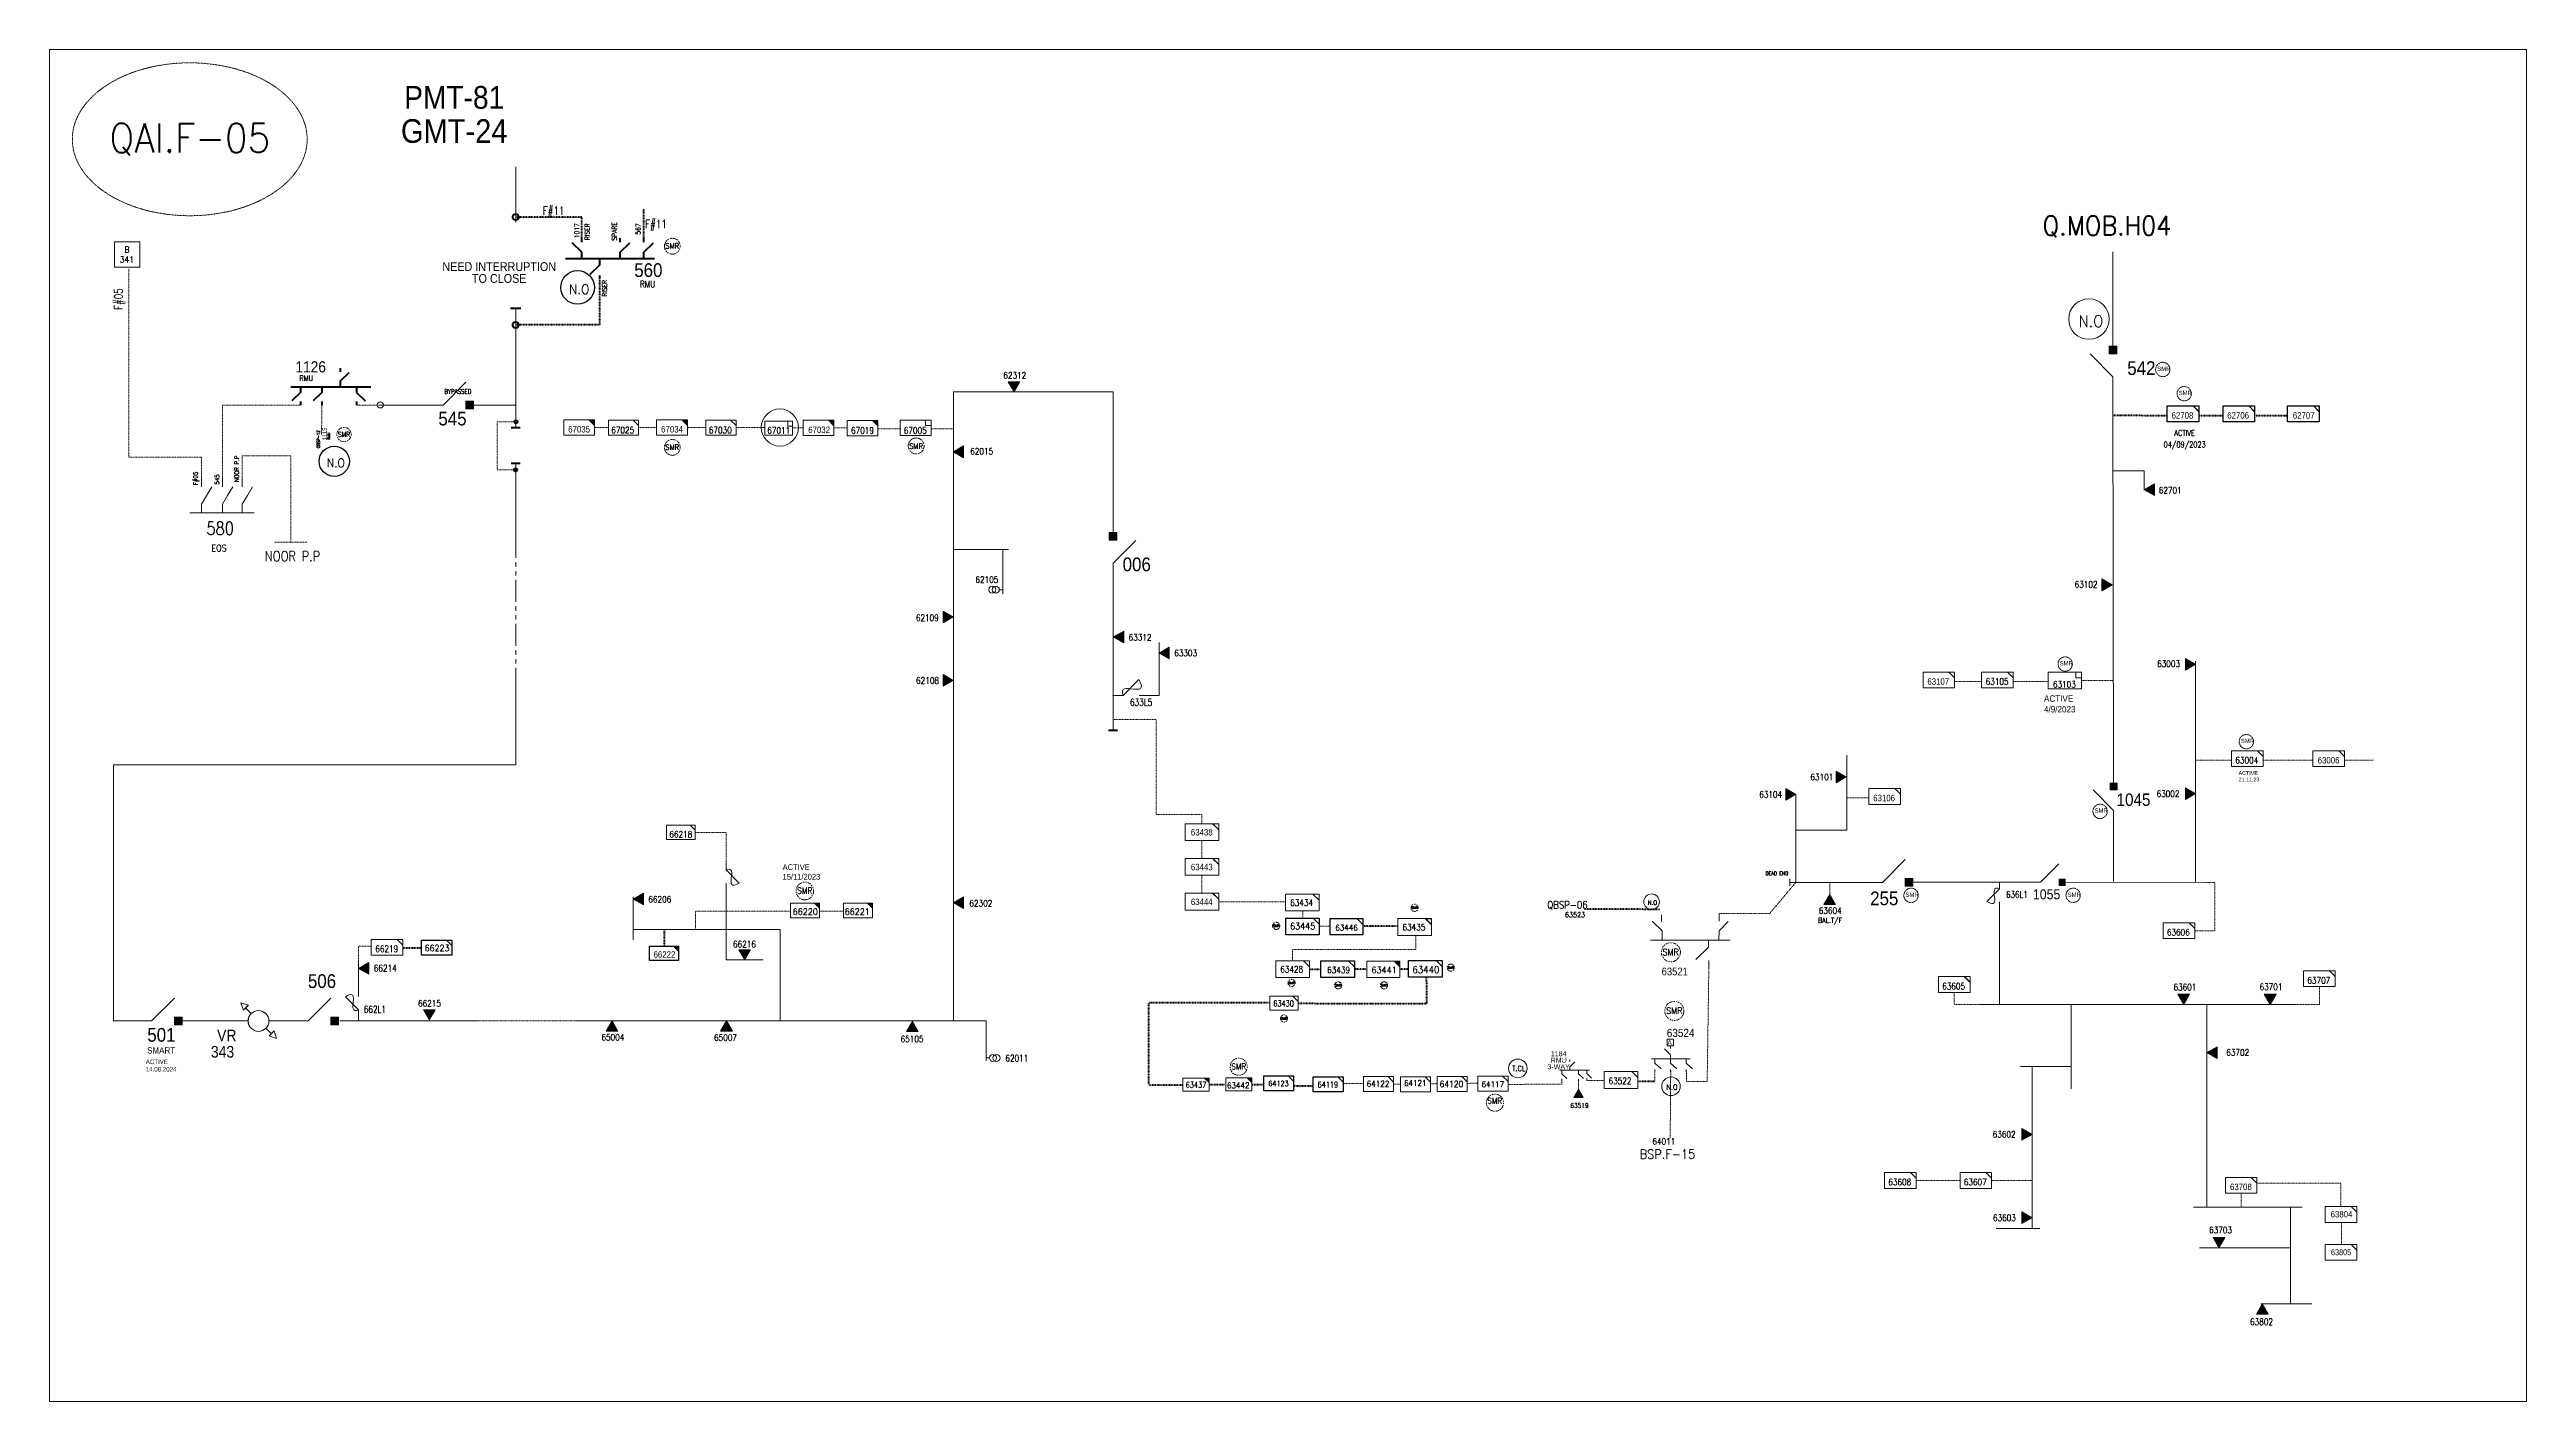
# Model space of a CAD drawing. Header units: metres. Extents: x 65984 to 144644, y -19036 to 23726.
# Drawn here: x 93712 to 95513, y 9776 to 10760 of the extents above; entities that cross this region are included whole.
import ezdxf
from ezdxf.enums import TextEntityAlignment as Align

# ---------------------------------------------------------------- set-up
doc = ezdxf.new("R2010")
doc.units = ezdxf.units.M
doc.header["$MEASUREMENT"] = 0
for name, pattern in [('( Phantom )', [2.5, 1.25, -0.25, 0.25, -0.25, 0.25, -0.25]), ('DGN Style 3', [0.013877, 0, -0.013877]), ('DGN Style 4', [1.6, 0.8, -0.4, 0, -0.4])]:
    doc.linetypes.add(name, pattern=pattern)
doc.layers.get('0').update_dxf_attribs({"color": 95, "lineweight": 40})
for name, color, linetype, lineweight in [('ABS', 7, 'Continuous', 40), ('ABS NUMBER', 112, 'Continuous', 30), ('d_eos', 111, 'Continuous', 40), ('d_eos no', 121, 'Continuous', 40), ('d_switch', 95, 'Continuous', 40), ('d_tf', 1, 'Continuous', 40), ('d_tf no', 6, 'Continuous', 40), ('d_ug cable', 95, 'Continuous', 40), ('d_village name', 7, 'Continuous', 40), ('fedr no', 95, 'Continuous', 40), ('GRID STATION  04', 7, 'Continuous', 40), ('Level 37', 7, 'Continuous', 0), ('O H MAIN FEEDER', 4, 'Continuous', 100), ('REGULATOR', 5, 'Continuous', 40), ('SW N O', 114, 'Continuous', 30)]:
    doc.layers.add(name, color=color, linetype=linetype, lineweight=lineweight)
doc.styles.add('NASKHF', font='naskhf.shx', dxfattribs={"height": 8})
doc.styles.add('Style-Arial', font='arial.ttf')
doc.styles.add('Style-ENGINEERING', font='ENGINEERING.shx')
doc.styles.add('Style-msdefault', font='msdefault.shx')
doc.styles.add('Style-simplex', font='simplex.shx')
doc.styles.add('Style-STANDARD', font='STANDARD.shx')

msp = doc.modelspace()

# ---------------------------------------------------------------- texts
at = {"color": 55, "linetype": 'Continuous', "lineweight": 13, "style": 'Style-STANDARD', "width": 0.857143}
for p in [(94078.1, 10642.7), (94152.6, 10633.1)]:
    msp.add_text('F#11', height=5.97, dxfattribs=at).set_placement(p, align=Align.MIDDLE_CENTER)
at = {"color": 7, "linetype": 'Continuous', "lineweight": 13, "style": 'Style-STANDARD', "width": 0.857143}
msp.add_text('F#05', height=5.97, rotation=90, dxfattribs=at).set_placement((93761.6, 10578.4), align=Align.MIDDLE_CENTER)
at = {"color": 94, "linetype": 'Continuous', "lineweight": 13, "style": 'Style-STANDARD', "width": 0.833333}
msp.add_text('633L5', height=5.12, dxfattribs=at).set_placement((94505.5, 10285.1), align=Align.MIDDLE_CENTER)
at = {"color": 7, "linetype": 'Continuous', "lineweight": 13, "style": 'Style-STANDARD', "width": 0.833333}
for s, height, p in [('636L1', 4.95, (95142.5, 10145.2)), ('662L1', 5.12, (93948.2, 10061.6))]:
    msp.add_text(s, height=height, dxfattribs=at).set_placement(p, align=Align.MIDDLE_CENTER)
at = {"layer": 'ABS NUMBER', "color": 2, "lineweight": 13, "style": 'Style-Arial', "width": 0.88}
for s, height, p in [('542', 10, (95233, 10528.2)), ('1045', 9, (95227.3, 10214.2)), ('255', 10, (95046, 10142.4)), ('501', 10, (93792.9, 10043.1))]:
    msp.add_text(s, height=height, dxfattribs=at).set_placement(p, align=Align.MIDDLE_CENTER)
at = {"layer": 'ABS NUMBER', "color": 7, "lineweight": 13, "style": 'Style-Arial', "width": 0.88}
for s, p in [('545', (94004.6, 10491.5)), ('006', (94502.3, 10385.4)), ('506', (93909.7, 10082.2))]:
    msp.add_text(s, height=10, dxfattribs=at).set_placement(p, align=Align.MIDDLE_CENTER)
at = {"layer": 'ABS NUMBER', "color": 7, "lineweight": 13, "style": 'Style-ENGINEERING', "width": 0.9}
for s, p in [('343', (93828.9, 10035)), ('VR', (93833.4, 10046.9))]:
    msp.add_text(s, height=8.43, dxfattribs=at).set_placement(p, align=Align.TOP_LEFT)
at = {"layer": 'ABS NUMBER', "color": 2, "lineweight": 13, "insert": (95164.1, 10145.3), "char_height": 7.291, "attachment_point": 5, "line_spacing_factor": 0.6, "style": 'Style-STANDARD'}
msp.add_mtext('\\fArial|b0|i0|c178178|p39;\\H1x;\\W0.88;1055', dxfattribs=at)
at = {"layer": 'ABS NUMBER', "color": 7, "lineweight": 13, "insert": (94809.2, 10024.6), "char_height": 3.648, "attachment_point": 5, "line_spacing_factor": 0.776524, "style": 'Style-STANDARD'}
msp.add_mtext('\\fArial|b0|i0|c178178|p39;\\H1x;\\W0.88;1184\\PRMU\\P3-WAY', dxfattribs=at)
at = {"layer": 'd_eos', "color": 7, "linetype": 'Continuous', "lineweight": 13, "style": 'Style-STANDARD', "width": 0.909091}
msp.add_text('NOOR P.P', height=7.32, dxfattribs=at).set_placement((93888.3, 10391.4), align=Align.MIDDLE_CENTER)
at = {"layer": 'd_eos no', "color": 7, "linetype": 'Continuous', "lineweight": 13, "style": 'Style-Arial', "width": 0.88}
for s, height, p in [('PMT-81', 16.64, (93969.5, 10733.5)), ('GMT-24', 17.2, (93967.1, 10709.3))]:
    msp.add_text(s, height=height, dxfattribs=at).set_placement(p, align=Align.TOP_LEFT)
at = {"layer": 'd_eos no', "color": 2, "linetype": 'Continuous', "lineweight": 140, "style": 'Style-Arial', "width": 0.88}
msp.add_text('560', height=10, rotation=360, dxfattribs=at).set_placement((94136.8, 10604.5), align=Align.TOP_LEFT)
at = {"layer": 'd_eos no', "color": 2, "linetype": 'Continuous', "lineweight": 140, "ltscale": 0.81, "style": 'Style-Arial', "width": 0.88}
msp.add_text('1126', height=8.1, rotation=360, dxfattribs=at).set_placement((93890.4, 10533.2), align=Align.TOP_LEFT)
at = {"layer": 'd_eos no', "color": 30, "linetype": 'Continuous', "lineweight": 13, "ltscale": 0.422497, "style": 'Style-msdefault', "width": 0.833333}
msp.add_text('1115', height=3, rotation=90, dxfattribs=at).set_placement((93913, 10475.6))
at = {"layer": 'd_tf no', "color": 1, "linetype": 'Continuous', "lineweight": 13, "style": 'Style-simplex', "width": 0.909091}
for height, p in [(3.94, (94164.4, 10617.1)), (3.94, (94164.4, 10470.6)), (3.94, (94341.8, 10471.4)), (4.38, (94260.8, 10148))]:
    msp.add_text('SMR', height=height, dxfattribs=at).set_placement(p, align=Align.MIDDLE_CENTER)
at = {"layer": 'd_tf no', "color": 94, "linetype": 'Continuous', "lineweight": 13, "width": 0.909091}
for s, style, p in [('62312', 'Style-STANDARD', (94413.6, 10522.9)), ('67035', 'Style-msdefault', (94096.7, 10483.7)), ('67025', 'Style-STANDARD', (94128.4, 10483.1)), ('67030', 'Style-STANDARD', (94199.4, 10483.1)), ('67011', 'Style-STANDARD', (94241.9, 10482.9)), ('67032', 'Style-msdefault', (94271.3, 10483.3)), ('67019', 'Style-STANDARD', (94302.8, 10482.8)), ('62015', 'Style-STANDARD', (94389.5, 10467.7)), ('62105', 'Style-STANDARD', (94393.3, 10374.3)), ('62109', 'Style-STANDARD', (94350, 10346.5)), ('63312', 'Style-STANDARD', (94504.7, 10332.3)), ('63303', 'Style-STANDARD', (94537.9, 10320.9)), ('62108', 'Style-STANDARD', (94350.1, 10300.9)), ('66218', 'Style-STANDARD', (94170.7, 10189)), ('63438', 'Style-msdefault', (94549.6, 10190.5)), ('63443', 'Style-msdefault', (94549.6, 10165.2)), ('66206', 'Style-STANDARD', (94155.4, 10141.7)), ('66221', 'Style-simplex', (94299, 10132.7)), ('62302', 'Style-STANDARD', (94388.9, 10138.8)), ('63444', 'Style-msdefault', (94549.6, 10139.9)), ('63434', 'Style-STANDARD', (94622.2, 10139.2)), ('66219', 'Style-STANDARD', (93956.8, 10105.7)), ('66216', 'Style-STANDARD', (94217, 10109.1)), ('66214', 'Style-STANDARD', (93955.7, 10091.6)), ('66215', 'Style-STANDARD', (93987.9, 10066)), ('65004', 'Style-STANDARD', (94121.3, 10041.3)), ('65007', 'Style-STANDARD', (94203.2, 10041.1)), ('65105', 'Style-STANDARD', (94338.9, 10040.1)), ('62011', 'Style-STANDARD', (94415.1, 10026.1))]:
    msp.add_text(s, height=4.69, dxfattribs=dict(at, style=style)).set_placement(p, align=Align.MIDDLE_CENTER)
at = {"layer": 'd_tf no', "color": 1, "linetype": 'Continuous', "lineweight": 40, "style": 'Style-msdefault', "width": 0.945946}
for p in [(95244.6, 10529.3), (95260.2, 10511.7), (95173.6, 10315), (95305.4, 10258.5), (95199, 10207.8), (95061.5, 10146.6), (95179.4, 10146.6)]:
    msp.add_text('SMR', height=3.12, dxfattribs=at).set_placement(p, align=Align.TOP_LEFT)
at = {"layer": 'd_tf no', "color": 1, "linetype": 'Continuous', "lineweight": 13, "ltscale": 0.81, "style": 'Style-simplex', "width": 0.909091}
msp.add_text('BYPASSED', height=3.19, dxfattribs=at).set_placement((94008.5, 10511.2), align=Align.MIDDLE_CENTER)
at = {"layer": 'd_tf no', "color": 2, "linetype": 'Continuous', "lineweight": 13, "width": 0.909091}
for s, style, p in [('67034', 'Style-msdefault', (94164.3, 10483.7)), ('67005', 'Style-STANDARD', (94341.2, 10482.8)), ('63004', 'Style-STANDARD', (95309.7, 10242.9)), ('66220', 'Style-simplex', (94261.2, 10132.7)), ('63435', 'Style-STANDARD', (94703.9, 10121.4)), ('63428', 'Style-STANDARD', (94615, 10090.8))]:
    msp.add_text(s, height=4.69, dxfattribs=dict(at, style=style)).set_placement(p, align=Align.MIDDLE_CENTER)
at = {"layer": 'd_tf no', "color": 2, "linetype": 'Continuous', "lineweight": 40, "width": 0.909091}
for s, style, p in [('62708', 'Style-msdefault', (95262.9, 10493.8)), ('63439', 'Style-STANDARD', (94649.1, 10090.3)), ('63441', 'Style-simplex', (94682.2, 10090.3))]:
    msp.add_text(s, height=4.69, dxfattribs=dict(at, style=style)).set_placement(p, align=Align.MIDDLE_CENTER)
at = {"layer": 'd_tf no', "color": 251, "linetype": 'Continuous', "lineweight": 40, "style": 'Style-msdefault', "width": 0.909091}
for s, p in [('62706', (95303.4, 10493.8)), ('62707', (95351.1, 10493.8))]:
    msp.add_text(s, height=4.69, dxfattribs=at).set_placement(p, align=Align.MIDDLE_CENTER)
at = {"layer": 'd_tf no', "color": 1, "linetype": 'Continuous', "lineweight": 13, "ltscale": 0.9, "style": 'Style-simplex', "width": 0.909091}
msp.add_text('SMR', height=3.54, dxfattribs=at).set_placement((93925.7, 10480), align=Align.MIDDLE_CENTER)
at = {"layer": 'd_tf no', "color": 251, "linetype": 'Continuous', "lineweight": 13, "width": 0.909091}
for s, height, style, p in [('62701', 4.69, 'Style-STANDARD', (95254, 10439.3)), ('63102', 4.69, 'Style-STANDARD', (95192.8, 10370.8)), ('63003', 4.69, 'Style-STANDARD', (95252.8, 10313.1)), ('63107', 4.69, 'Style-msdefault', (95085.3, 10300.2)), ('63105', 4.69, 'Style-STANDARD', (95128.1, 10300.2)), ('63101', 4.69, 'Style-STANDARD', (95000.6, 10230.7)), ('63006', 4.69, 'Style-msdefault', (95369.2, 10242.9)), ('63104', 4.69, 'Style-STANDARD', (94963.4, 10218)), ('63106', 4.69, 'Style-msdefault', (95045.9, 10215.4)), ('63002', 4.69, 'Style-STANDARD', (95252.4, 10218.5)), ('63604', 4.69, 'Style-STANDARD', (95006.7, 10133.5)), ('BAL.T/F', 3.68, 'Style-STANDARD', (95006.6, 10126.5)), ('63606', 4.69, 'Style-STANDARD', (95259.9, 10117.7)), ('63605', 4.69, 'Style-STANDARD', (95096.5, 10078.5)), ('63601', 4.69, 'Style-STANDARD', (95264.7, 10077.8)), ('63701', 4.69, 'Style-STANDARD', (95327.3, 10078)), ('63707', 4.69, 'Style-STANDARD', (95362.1, 10082.7)), ('63702', 4.69, 'Style-STANDARD', (95303.1, 10030.3)), ('63522', 4.69, 'Style-STANDARD', (94853.8, 10009.6)), ('64011', 4.69, 'Style-STANDARD', (94885.7, 9965.6)), ('63602', 4.69, 'Style-STANDARD', (95133.2, 9970.7)), ('63608', 4.69, 'Style-STANDARD', (95057.3, 9936)), ('63607', 4.69, 'Style-STANDARD', (95112.2, 9936)), ('63708', 4.69, 'Style-msdefault', (95305.4, 9932.5)), ('63603', 4.69, 'Style-STANDARD', (95133.4, 9910)), ('63804', 4.69, 'Style-msdefault', (95378.6, 9912.6)), ('63703', 4.69, 'Style-STANDARD', (95290.6, 9901.1)), ('63805', 4.22, 'Style-msdefault', (95378.3, 9884.9)), ('63802', 4.69, 'Style-STANDARD', (95320.4, 9834.3))]:
    msp.add_text(s, height=height, dxfattribs=dict(at, style=style)).set_placement(p, align=Align.MIDDLE_CENTER)
at = {"layer": 'd_tf no', "color": 5, "linetype": 'Continuous', "lineweight": 13, "ltscale": 0.802591, "style": 'Style-simplex', "width": 0.909091}
msp.add_text('DEAD END', height=2.7, dxfattribs=at).set_placement((94967.9, 10160.6), align=Align.MIDDLE_CENTER)
at = {"layer": 'd_tf no', "color": 1, "linetype": 'Continuous', "lineweight": 13, "ltscale": 0.45, "style": 'Style-simplex', "width": 0.909091}
for p in [(94704.4, 10135.6), (94603.7, 10122.4), (94730.7, 10092), (94614.8, 10080.9), (94648.8, 10079.2), (94682.1, 10079.2), (94609.4, 10055)]:
    msp.add_text('SMR', height=1.77, dxfattribs=at).set_placement(p, align=Align.MIDDLE_CENTER)
at = {"layer": 'd_tf no', "color": 94, "linetype": 'Continuous', "lineweight": 40, "width": 0.909091}
for s, height, style, p in [('66223', 4.61, 'Style-simplex', (93993.4, 10106.2)), ('66222', 4.69, 'Style-msdefault', (94158.8, 10101.6))]:
    msp.add_text(s, height=height, dxfattribs=dict(at, style=style)).set_placement(p, align=Align.MIDDLE_CENTER)
at = {"layer": 'd_tf no', "color": 2, "linetype": 'Continuous', "lineweight": 40, "ltscale": 0.939523, "style": 'Style-simplex', "width": 0.909091}
msp.add_text('63445', height=4.7, dxfattribs=at).set_placement((94623, 10122.2), align=Align.MIDDLE_CENTER)
at = {"layer": 'd_tf no', "color": 94, "linetype": 'Continuous', "lineweight": 40, "ltscale": 0.84557, "style": 'Style-simplex', "width": 0.909091}
msp.add_text('63446', height=4.23, dxfattribs=at).set_placement((94654.9, 10121.1), align=Align.MIDDLE_CENTER)
at = {"layer": 'd_tf no', "color": 2, "linetype": 'Continuous', "lineweight": 40, "ltscale": 1.013825, "style": 'Style-simplex', "width": 0.909091}
msp.add_text('63440', height=5.03, dxfattribs=at).set_placement((94712.6, 10090.5), align=Align.MIDDLE_CENTER)
at = {"layer": 'd_tf no', "color": 2, "linetype": 'Continuous', "lineweight": 13, "ltscale": 1.2, "style": 'Style-msdefault', "width": 0.909091}
msp.add_text('63521', height=5.63, dxfattribs=at).set_placement((94893.6, 10089.2), align=Align.MIDDLE_CENTER)
at = {"layer": 'd_tf no', "color": 1, "linetype": 'Continuous', "lineweight": 13, "ltscale": 1.2, "style": 'Style-simplex', "width": 0.909091}
for p in [(94890.7, 10103.3), (94893.3, 10060.7)]:
    msp.add_text('SMR', height=4.73, dxfattribs=at).set_placement(p, align=Align.MIDDLE_CENTER)
at = {"layer": 'd_tf no', "color": 2, "linetype": 'Continuous', "lineweight": 13, "ltscale": 0.9, "width": 0.909091}
for s, style, p in [('63430', 'Style-STANDARD', (94609.1, 10065.9)), ('63442', 'Style-simplex', (94576.1, 10006.3)), ('64117', 'Style-simplex', (94761.3, 10007.1))]:
    msp.add_text(s, height=4.22, dxfattribs=dict(at, style=style)).set_placement(p, align=Align.MIDDLE_CENTER)
at = {"layer": 'd_tf no', "color": 2, "linetype": 'Continuous', "lineweight": 13, "ltscale": 1.20404, "style": 'Style-msdefault', "width": 0.909091}
msp.add_text('63524', height=5.94, dxfattribs=at).set_placement((94897.9, 10044.5), align=Align.MIDDLE_CENTER)
at = {"layer": 'd_tf no', "color": 1, "linetype": 'Continuous', "lineweight": 13, "ltscale": 1.08, "style": 'Style-simplex', "width": 0.909091}
for p in [(94576.5, 10020.1), (94762.7, 9995.1)]:
    msp.add_text('SMR', height=4.25, dxfattribs=at).set_placement(p, align=Align.MIDDLE_CENTER)
at = {"layer": 'd_tf no', "color": 251, "linetype": 'Continuous', "lineweight": 13, "ltscale": 0.9, "style": 'Style-STANDARD', "width": 0.909091}
msp.add_text('63437', height=4.22, dxfattribs=at).set_placement((94545.4, 10006.7), align=Align.MIDDLE_CENTER)
at = {"layer": 'd_tf no', "color": 251, "linetype": 'Continuous', "lineweight": 40, "ltscale": 0.81, "style": 'Style-simplex', "width": 0.909091}
msp.add_text('64123', height=3.8, dxfattribs=at).set_placement((94605.4, 10007.7), align=Align.MIDDLE_CENTER)
at = {"layer": 'd_tf no', "color": 251, "linetype": 'Continuous', "lineweight": 40, "ltscale": 0.9, "style": 'Style-STANDARD', "width": 0.909091}
msp.add_text('64119', height=4.22, dxfattribs=at).set_placement((94641.3, 10006.9), align=Align.MIDDLE_CENTER)
at = {"layer": 'd_tf no', "color": 251, "linetype": 'Continuous', "lineweight": 13, "ltscale": 0.875418, "style": 'Style-simplex', "width": 0.909091}
msp.add_text('64122', height=4.26, dxfattribs=at).set_placement((94677.8, 10007.5), align=Align.MIDDLE_CENTER)
at = {"layer": 'd_tf no', "color": 251, "linetype": 'Continuous', "lineweight": 13, "ltscale": 0.861902, "style": 'Style-simplex', "width": 0.909091}
msp.add_text('64121', height=4.15, dxfattribs=at).set_placement((94704.9, 10008), align=Align.MIDDLE_CENTER)
at = {"layer": 'd_tf no', "color": 251, "linetype": 'Continuous', "lineweight": 13, "ltscale": 0.901463, "style": 'Style-simplex', "width": 0.909091}
msp.add_text('64120', height=4.45, dxfattribs=at).set_placement((94731.2, 10007.3), align=Align.MIDDLE_CENTER)
at = {"layer": 'd_tf no', "color": 251, "linetype": 'Continuous', "lineweight": 13, "ltscale": 0.729, "style": 'Style-STANDARD', "width": 0.909091}
msp.add_text('63519', height=3.42, dxfattribs=at).set_placement((94824.3, 9991.7), align=Align.MIDDLE_CENTER)
at = {"layer": 'd_tf no', "color": 1, "linetype": 'Continuous', "lineweight": 13, "ltscale": 1.391213, "insert": (94038.6, 10597.7), "char_height": 6.446, "attachment_point": 5, "line_spacing_factor": 0.8, "style": 'Style-ENGINEERING'}
msp.add_mtext('\\H1x;\\W0.909091;NEED INTERRUPTION \\PTO CLOSE', dxfattribs=at)
at = {"layer": 'd_tf no', "color": 111, "linetype": 'Continuous', "lineweight": 13, "insert": (95264.5, 10476.1), "char_height": 4.225, "attachment_point": 5, "line_spacing_factor": 1.2, "style": 'Style-STANDARD'}
msp.add_mtext('\\H1x;\\W0.909091;ACTIVE\\P04/09/2023', dxfattribs=at)
at = {"layer": 'd_tf no', "color": 121, "linetype": 'Continuous', "lineweight": 40, "attachment_point": 1, "style": 'NASKHF'}
for s, insert, char_height in [('\\Fmsdefault;\\H1x;\\W0.945946;ACTIVE\\P4/9/2023', (95162.2, 10290.1), 4.657), ('\\Fmsdefault;\\H1x;\\W0.945946;ACTIVE\\P21.11.23', (95303.7, 10235), 2.825), ('\\Fmsdefault;\\H1x;\\W0.945946;ACTIVE\\P15/11/2023', (94244.7, 10167.2), 4.191), ('\\Fmsdefault;\\H1x;\\W0.945946;ACTIVE\\P14.08.2024', (93781.5, 10025.1), 3.249)]:
    msp.add_mtext(s, dxfattribs=dict(at, insert=insert, char_height=char_height))
at = {"layer": 'd_tf no', "color": 2, "linetype": 'Continuous', "lineweight": 13, "insert": (95177, 10294.9), "char_height": 5.059, "attachment_point": 5, "line_spacing_factor": 0.812622, "style": 'Style-STANDARD'}
msp.add_mtext('\\H0.927974x;\\W0.909091;63103\\P\\P', dxfattribs=at)
at = {"layer": 'd_tf no', "color": 94, "linetype": 'Continuous', "lineweight": 40, "ltscale": 0.86824, "insert": (94821.1, 10130.5), "char_height": 3.767, "width": 6.972, "attachment_point": 5, "line_spacing_factor": 0.6, "style": 'Style-STANDARD'}
msp.add_mtext('\\H1x;\\W0.909091;63523', dxfattribs=at)
at = {"layer": 'd_tf no', "color": 2, "linetype": 'Continuous', "lineweight": 40, "insert": (93782.5, 10034.1), "char_height": 4.596, "attachment_point": 1, "style": 'NASKHF'}
msp.add_mtext('\\Fmsdefault;\\H1x;\\W0.947368;SMART', dxfattribs=at)
at = {"layer": 'fedr no', "color": 30, "linetype": 'Continuous', "lineweight": 13, "style": 'Style-STANDARD', "width": 0.909091}
msp.add_text('QBSP-12', height=2.22, rotation=90, dxfattribs=at).set_placement((93907, 10476.4), align=Align.MIDDLE_CENTER)
at = {"layer": 'fedr no', "color": 6, "linetype": 'Continuous', "lineweight": 13, "style": 'Style-STANDARD', "width": 0.909091}
msp.add_text('QBSP-06', height=5.52, dxfattribs=at).set_placement((94815.6, 10137.7), align=Align.MIDDLE_CENTER)
at = {"layer": 'fedr no', "color": 6, "linetype": 'Continuous', "lineweight": 13, "attachment_point": 5, "style": 'Style-STANDARD'}
for s, insert, char_height in [('QAI.F-05', (93813.5, 10694.7), 21.11), ('\\H0.792701x;Q.MOB.H04', (95208, 10631.2), 17.679), ('BSP.F-15', (94888.3, 9956.3), 6.63)]:
    msp.add_mtext(s, dxfattribs=dict(at, insert=insert, char_height=char_height))
at = {"layer": 'GRID STATION  04', "color": 94, "linetype": 'Continuous', "lineweight": 13, "style": 'Style-STANDARD'}
for s, p in [('B', (93767.9, 10614.5)), ('341', (93767.7, 10607.2))]:
    msp.add_text(s, height=4.41, dxfattribs=at).set_placement(p, align=Align.MIDDLE_CENTER)
at = {"layer": 'Level 37', "color": 7, "linetype": 'Continuous', "lineweight": 53, "width": 0.909091}
for s, style, p in [('1017', 'Style-simplex', (94095, 10628.2)), ('RISER', 'Style-STANDARD', (94102.6, 10627.4)), ('SPARE', 'Style-STANDARD', (94122.3, 10627.7)), ('567', 'Style-STANDARD', (94139.6, 10629.4)), ('RISER', 'Style-STANDARD', (94115.2, 10586.3))]:
    msp.add_text(s, height=3.49, rotation=90, dxfattribs=dict(at, style=style)).set_placement(p, align=Align.MIDDLE_CENTER)
at = {"layer": 'Level 37', "color": 2, "linetype": 'Continuous', "lineweight": 53, "style": 'Style-STANDARD', "width": 0.854701}
msp.add_text('RMU', height=4.99, dxfattribs=at).set_placement((94146.5, 10589.3), align=Align.MIDDLE_CENTER)
at = {"layer": 'Level 37', "color": 2, "linetype": 'Continuous', "lineweight": 53, "ltscale": 0.81, "style": 'Style-STANDARD', "width": 0.854701}
msp.add_text('RMU', height=4.04, dxfattribs=at).set_placement((93898.3, 10520.9), align=Align.MIDDLE_CENTER)
at = {"layer": 'Level 37', "color": 30, "linetype": 'Continuous', "lineweight": 13, "ltscale": 0.552225, "style": 'Style-simplex', "width": 0.854701}
msp.add_text('RMU', height=1.9, rotation=90, dxfattribs=at).set_placement((93914.6, 10478.7), align=Align.MIDDLE_CENTER)
at = {"layer": 'Level 37', "color": 7, "linetype": 'Continuous', "lineweight": 13, "style": 'Style-STANDARD', "width": 0.909091}
for s, p in [('F#05', (93817.7, 10447.9)), ('545', (93833.4, 10447.2)), ('NOOR P.P', (93847.7, 10454.9))]:
    msp.add_text(s, height=3.17, rotation=90, dxfattribs=at).set_placement(p, align=Align.MIDDLE_CENTER)
at = {"layer": 'Level 37', "color": 7, "linetype": 'Continuous', "lineweight": 13}
for s, height, style, width, p in [('580', 9.39, 'Style-STANDARD', 0.909091, (93835.6, 10411.7)), ('EOS', 4.99, 'Style-simplex', 0.854701, (93834.8, 10397.2))]:
    msp.add_text(s, height=height, dxfattribs=dict(at, style=style, width=width)).set_placement(p, align=Align.MIDDLE_CENTER)
at = {"layer": 'Level 37', "color": 2, "linetype": 'Continuous', "lineweight": 13, "ltscale": 1.318939, "style": 'Style-msdefault', "width": 0.857143}
msp.add_text('A', height=3.37, dxfattribs=at).set_placement((94891.4, 10039.2), align=Align.TOP_RIGHT)

# ---------------------------------------------------------------- blocks, each defined once
blk = doc.blocks.new('ABS2_1_1')
at = {"color": 0, "linetype": 'ByBlock', "lineweight": -2, "ltscale": 500}
for q in [(-29900, 43500), (0, 0)]:
    blk.add_line((0, 13600), q, dxfattribs=at)
at = {"color": 0, "linetype": 'ByBlock', "lineweight": -2, "ltscale": 500, "flags": 128}
for points in [[(5000, 43600), (-5000, 43600), (-5000, 53600), (5000, 53600)], [(3791, 49653), (3791, 49653), (3791, 49653)]]:
    blk.add_lwpolyline(points, close=True, dxfattribs=at)
at = {"color": 0, "linetype": 'ByBlock', "lineweight": -2, "ltscale": 500}
for points in [[(5000, 43600), (-5000, 43600), (5000, 53600), (-5000, 53600)], [(3791, 49653), (3791, 49653), (3791, 49653)]]:
    blk.add_solid(points, dxfattribs=at)
blk = doc.blocks.new('*U1303')
at = {"layer": 'd_eos', "color": 7, "linetype": 'Continuous', "lineweight": 13, "ltscale": 0.702598}
for p, q in [((-29.4, 54.9), (-29.3, -54.9)), ((-29.4, 34.8), (-14.7, 34.8)), ((-14.7, 34.8), (14.7, 17.4)), ((14.7, 34.8), (29.4, 34.8)), ((-29.3, -1), (-14.7, -1)), ((-29.3, -34.7), (-14.7, -34.7)), ((-14.7, -1), (0, -9.7)), ((-14.7, -34.7), (0, -43.4)), ((0, -9.7), (14.7, -18.4)), ((14.7, -1), (29.4, -1)), ((14.7, -34.7), (29.4, -34.7)), ((0, -43.4), (14.7, -52.1))]:
    blk.add_line(p, q, dxfattribs=at)
blk = doc.blocks.new('TRANS_2_2')
at = {"color": 0, "linetype": 'Continuous', "lineweight": -2, "ltscale": 500, "flags": 128}
blk.add_lwpolyline([(8668600, 4991700), (8668600, -5008300), (9500, -8300)], close=True, dxfattribs=at)
at = {"color": 0, "linetype": 'Continuous', "lineweight": -2, "ltscale": 500}
blk.add_solid([(8668600, 4991700), (8668600, -5008300), (9500, -8300)], dxfattribs=at)
blk = doc.blocks.new('FUSE01_1_1')
at = {"color": 0, "linetype": 'ByBlock', "lineweight": -2, "ltscale": 500}
blk.add_line((0, -8575), (0, -11275), dxfattribs=at)
at = {"color": 0, "linetype": 'ByBlock', "lineweight": -2, "ltscale": 500, "flags": 128}
blk.add_lwpolyline([(0, 25), (0, -2875), (-5600, -8475)], dxfattribs=at)
at = {"color": 0, "linetype": 'ByBlock', "lineweight": -2, "ltscale": 500}
blk.add_open_spline([(-5600, -8475), (1700, -12675), (-5800, -675), (0, -2875)], degree=3, dxfattribs=at)
blk = doc.blocks.new('TF_2_3')
at = {"layer": 'd_village name', "color": 0, "linetype": 'Continuous', "lineweight": -2, "ltscale": 500}
blk.add_line((3150, 2475), (4950, 675), dxfattribs=at)
blk.add_3dface([(-5050, 2475), (4950, 2475), (4950, -2525), (-5050, -2525)], dxfattribs=at)
blk = doc.blocks.new('SS_1_2')
at = {"layer": 'd_village name', "color": 0, "linetype": 'ByBlock', "lineweight": -2, "ltscale": 500, "flags": 128}
blk.add_lwpolyline([(3475, 2125), (5225, 2125), (5225, 375)], close=True, dxfattribs=at)
at = {"layer": 'd_village name', "color": 0, "linetype": 'ByBlock', "lineweight": -2, "ltscale": 500, "extrusion": (0, 0, -1)}
blk.add_solid([(-3475, 2125), (-5225, 2125), (-5225, 375)], dxfattribs=at)
at = {"layer": 'd_village name', "color": 0, "linetype": 'ByBlock', "lineweight": -2, "ltscale": 500}
blk.add_3dface([(-4775, 2125), (5225, 2125), (5225, -2875), (-4775, -2875)], dxfattribs=at)
blk = doc.blocks.new('TFU_1_2')
at = {"layer": 'd_switch', "color": 0, "linetype": 'Continuous', "lineweight": -2, "ltscale": 500}
blk.add_line((0, 5000), (0, 0), dxfattribs=at)
for centre in [(0, 15000), (0, 10000)]:
    blk.add_circle(centre, 5000, dxfattribs=at)
blk = doc.blocks.new('TF3_3_2')
at = {"layer": 'd_village name', "color": 0, "linetype": 'Continuous', "lineweight": -2, "ltscale": 500}
for p, q in [((5650, 4500), (9150, 4500)), ((9150, 4500), (9150, 1000))]:
    blk.add_line(p, q, dxfattribs=at)
at = {"layer": 'd_village name', "color": 0, "linetype": 'Continuous', "lineweight": -2, "ltscale": 500, "flags": 128}
blk.add_lwpolyline([(9150, 1000), (5650, 1000), (5650, 4500)], dxfattribs=at)
at = {"layer": 'd_village name', "color": 0, "linetype": 'Continuous', "lineweight": -2, "ltscale": 500}
blk.add_3dface([(-10850, 4500), (9150, 4500), (9150, -5500), (-10850, -5500)], dxfattribs=at)
blk = doc.blocks.new('exist.us-1000kva_1_2')
at = {"layer": 'd_village name', "color": 0, "linetype": 'Continuous', "lineweight": -2, "ltscale": 500, "flags": 128}
blk.add_lwpolyline([(19997, 6459), (16400, 10000), (20000, 10000)], close=True, dxfattribs=at)
at = {"layer": 'd_village name', "color": 0, "linetype": 'Continuous', "lineweight": -2, "ltscale": 500, "extrusion": (0, 0, -1)}
blk.add_solid([(-19997, 6459), (-16400, 10000), (-20000, 10000)], dxfattribs=at)
at = {"layer": 'd_village name', "color": 0, "linetype": 'DGN Style 3', "lineweight": -2, "ltscale": 500, "xscale": 2, "yscale": 2}
blk.add_blockref('TF_2_3', (10100, 5050), dxfattribs=at)
blk = doc.blocks.new('FUSE01_1')
at = {"color": 0, "linetype": 'ByBlock', "lineweight": -2, "ltscale": 500}
blk.add_line((0, -8575), (0, -11275), dxfattribs=at)
at = {"color": 0, "linetype": 'ByBlock', "lineweight": -2, "ltscale": 500, "flags": 128}
blk.add_lwpolyline([(0, 25), (0, -2875), (-5600, -8475)], dxfattribs=at)
at = {"color": 0, "linetype": 'ByBlock', "lineweight": -2, "ltscale": 500}
blk.add_open_spline([(-5600, -8475), (1700, -12675), (-5800, -675), (0, -2875)], degree=3, dxfattribs=at)
blk = doc.blocks.new('TF_2_2')
at = {"layer": 'd_village name', "color": 0, "linetype": 'Continuous', "lineweight": 30, "ltscale": 500}
blk.add_line((3150, 2475), (4950, 675), dxfattribs=at)
blk.add_3dface([(-5050, 2475), (4950, 2475), (4950, -2525), (-5050, -2525)], dxfattribs=at)
blk = doc.blocks.new('SS_1_1')
at = {"layer": 'd_village name', "color": 0, "linetype": 'ByBlock', "lineweight": -2, "ltscale": 500, "flags": 128}
blk.add_lwpolyline([(3475, 2125), (5225, 2125), (5225, 375)], close=True, dxfattribs=at)
at = {"layer": 'd_village name', "color": 0, "linetype": 'ByBlock', "lineweight": -2, "ltscale": 500, "extrusion": (0, 0, -1)}
blk.add_solid([(-3475, 2125), (-5225, 2125), (-5225, 375)], dxfattribs=at)
at = {"layer": 'd_village name', "color": 0, "linetype": 'ByBlock', "lineweight": -2, "ltscale": 500}
blk.add_3dface([(-4775, 2125), (5225, 2125), (5225, -2875), (-4775, -2875)], dxfattribs=at)
blk = doc.blocks.new('TF_1_3')
at = {"layer": 'd_village name', "color": 0, "linetype": 'Continuous', "lineweight": -2, "ltscale": 500}
blk.add_line((3150, 2475), (4950, 675), dxfattribs=at)
blk.add_3dface([(-5050, 2475), (4950, 2475), (4950, -2525), (-5050, -2525)], dxfattribs=at)
blk = doc.blocks.new('*U4299')
at = {"color": 94, "linetype": 'Continuous', "lineweight": 13, "flags": 128}
blk.add_lwpolyline([(18.3, 14.3), (28.6, 14.3), (28.6, 4)], close=True, dxfattribs=at)
at = {"color": 94, "linetype": 'Continuous', "lineweight": 13, "ltscale": 0.585929, "xscale": 0.005720000000000002, "yscale": 0.005720000000000002, "zscale": 0.006084002084081081}
blk.add_blockref('TF_1_3', (0.3, 0.2), dxfattribs=at)
blk = doc.blocks.new('*U4300')
at = {"layer": 'REGULATOR', "linetype": 'Continuous', "lineweight": 13}
for p, q in [((24, 25.1), (13.4, 14.5)), ((-14.9, -13.7), (-25.5, -24.4))]:
    blk.add_line(p, q, dxfattribs=at)
at = {"layer": 'REGULATOR', "linetype": 'Continuous', "lineweight": 13, "flags": 128}
for points in [[(29.5, 20), (34.4, 34.3), (20.1, 29.6)], [(-29.6, -20), (-34.4, -34.3), (-20.1, -29.5)]]:
    blk.add_lwpolyline(points, close=True, dxfattribs=at)
at = {"layer": 'REGULATOR', "linetype": 'Continuous', "lineweight": 13}
blk.add_circle((-0.8, 0.4), 20, dxfattribs=at)
blk = doc.blocks.new('*U4301')
at = {"layer": 'REGULATOR', "linetype": 'Continuous', "lineweight": 13}
for p, q in [((-9.5, 9.1), (-5.5, 5.1)), ((5.2, -5.6), (9.2, -9.7))]:
    blk.add_line(p, q, dxfattribs=at)
at = {"layer": 'REGULATOR', "linetype": 'Continuous', "lineweight": 13, "flags": 128}
for points in [[(-7.6, 11.1), (-13, 13), (-11.2, 7.6)], [(7.5, -11.2), (13, -13), (11.1, -7.6)]]:
    blk.add_lwpolyline(points, close=True, dxfattribs=at)
at = {"layer": 'REGULATOR', "linetype": 'Continuous', "lineweight": 13}
blk.add_circle((-0.2, -0.3), 7.56, dxfattribs=at)
blk = doc.blocks.new('*U4251')
at = {"layer": 'SW N O', "color": 3, "ltscale": 0.426762}
blk.add_circle((0, 0), 16.8, dxfattribs=at)
at = {"layer": 'SW N O', "color": 3, "insert": (1.7, -1.8), "char_height": 9.6, "attachment_point": 5, "line_spacing_factor": 0.6, "style": 'Style-STANDARD'}
blk.add_mtext('N.O', dxfattribs=at)
blk = doc.blocks.new('TF_1_1')
at = {"layer": 'd_village name', "color": 0, "linetype": 'Continuous', "lineweight": 30, "ltscale": 500}
blk.add_line((3150, 2475), (4950, 675), dxfattribs=at)
blk.add_3dface([(-5050, 2475), (4950, 2475), (4950, -2525), (-5050, -2525)], dxfattribs=at)
blk = doc.blocks.new('*U4302')
at = {"color": 94, "linetype": 'Continuous', "lineweight": 0, "flags": 128}
blk.add_lwpolyline([(18.3, 14.3), (28.6, 14.3), (28.6, 4)], close=True, dxfattribs=at)
at = {"color": 94, "linetype": 'Continuous', "lineweight": 30, "ltscale": 0.531597, "xscale": 0.005720000000000002, "yscale": 0.005720000000000002, "zscale": 0.005144614645686838}
blk.add_blockref('TF_1_1', (0.3, 0.2), dxfattribs=at)
blk = doc.blocks.new('*U4303')
at = {"layer": 'SW N O', "color": 1, "lineweight": 13, "ltscale": 0.426762}
blk.add_circle((0, 0), 16.8, dxfattribs=at)
at = {"layer": 'SW N O', "color": 1, "lineweight": 13, "style": 'Style-STANDARD'}
blk.add_text('T.CL', height=9.6, dxfattribs=at).set_placement((1.7, -0.2), align=Align.MIDDLE_CENTER)
blk = doc.blocks.new('*U4304')
at = {"layer": 'SW N O', "color": 3, "ltscale": 0.426762}
blk.add_circle((0, 0), 16.8, dxfattribs=at)
at = {"layer": 'SW N O', "color": 3, "insert": (1.7, -1.8), "char_height": 9.6, "attachment_point": 5, "line_spacing_factor": 0.6, "style": 'Style-STANDARD'}
blk.add_mtext('N.O', dxfattribs=at)
blk = doc.blocks.new('*U4305')
at = {"color": 251, "linetype": 'Continuous', "lineweight": 13, "flags": 128}
blk.add_lwpolyline([(18.3, 14.3), (28.6, 14.3), (28.6, 4)], close=True, dxfattribs=at)
at = {"color": 251, "linetype": 'Continuous', "lineweight": 13, "ltscale": 0.585929, "xscale": 0.005720000000000002, "yscale": 0.005720000000000002, "zscale": 0.006084002084081081}
blk.add_blockref('TF_1_3', (0.3, 0.2), dxfattribs=at)
blk = doc.blocks.new('*U3172')
at = {"color": 2, "linetype": 'Continuous', "lineweight": 13, "flags": 128}
blk.add_lwpolyline([(18.3, 14.3), (28.6, 14.3), (28.6, 4)], close=True, dxfattribs=at)
at = {"color": 2, "linetype": 'Continuous', "lineweight": 13, "ltscale": 0.585929, "xscale": 0.005720000000000002, "yscale": 0.005720000000000002, "zscale": 0.006084002084081081}
blk.add_blockref('TF_1_3', (0.3, 0.2), dxfattribs=at)
blk = doc.blocks.new('*U2216')
at = {"color": 251, "linetype": 'Continuous', "lineweight": 0, "flags": 128}
blk.add_lwpolyline([(18.3, 14.3), (28.6, 14.3), (28.6, 4)], close=True, dxfattribs=at)
at = {"color": 251, "linetype": 'Continuous', "lineweight": 30, "ltscale": 0.585929, "xscale": 0.005720000000000002, "yscale": 0.005720000000000002, "zscale": 0.006084002084081081}
blk.add_blockref('TF_1_1', (0.3, 0.2), dxfattribs=at)
blk = doc.blocks.new('*U2336')
at = {"color": 2, "linetype": 'Continuous', "lineweight": 0, "flags": 128}
blk.add_lwpolyline([(18.3, 14.3), (28.6, 14.3), (28.6, 4)], close=True, dxfattribs=at)
at = {"color": 2, "linetype": 'Continuous', "lineweight": 30, "ltscale": 0.585929, "xscale": 0.005720000000000002, "yscale": 0.005720000000000002, "zscale": 0.006084002084081081}
blk.add_blockref('TF_1_1', (0.3, 0.2), dxfattribs=at)
blk = doc.blocks.new('*U4306')
at = {"color": 251, "linetype": 'Continuous', "lineweight": 13, "flags": 128}
blk.add_lwpolyline([(18.3, 14.3), (28.6, 14.3), (28.6, 4)], close=True, dxfattribs=at)
at = {"color": 251, "linetype": 'Continuous', "lineweight": 13, "ltscale": 0.564868, "xscale": 0.005720000000000001, "yscale": 0.005720000000000001, "zscale": 0.005497127252834754}
blk.add_blockref('TF_1_3', (0.3, 0.2), dxfattribs=at)
blk = doc.blocks.new('*U4307')
at = {"layer": 'SW N O', "color": 3, "lineweight": 13, "ltscale": 0.426762}
blk.add_circle((0, 0), 16.8, dxfattribs=at)
at = {"layer": 'SW N O', "color": 3, "lineweight": 13, "insert": (1.7, -1.8), "char_height": 9.6, "attachment_point": 5, "line_spacing_factor": 0.6, "style": 'Style-STANDARD'}
blk.add_mtext('N.O', dxfattribs=at)
blk = doc.blocks.new('*U4092')
at = {"layer": 'd_eos', "color": 2, "linetype": 'Continuous', "lineweight": 13, "ltscale": 0.407089}
for p, q in [((-8.4, 10.3), (-9.9, 10.3)), ((-8.4, 0.8), (-9.9, 0.8)), ((-4.5, 10.3), (-8.1, 6.6)), ((-4.5, 0.8), (-8.1, -2.9)), ((-2, 10.3), (-4.5, 10.3)), ((-2, 0.8), (-4.5, 0.8)), ((-2, -11.1), (-2, 12.4)), ((-2, 0.9), (0.5, 0.9)), ((0.5, 0.9), (4.1, 4.6)), ((4.4, 0.9), (5.9, 0.9)), ((-8.4, -8.7), (-9.9, -8.7)), ((-4.5, -8.7), (-8.1, -12.4)), ((-2, -8.7), (-4.5, -8.7))]:
    blk.add_line(p, q, dxfattribs=at)
at = {"layer": 'd_ug cable', "color": 2, "linetype": 'Continuous', "lineweight": 0, "flags": 128}
blk.add_lwpolyline([(5.9, -0.9), (9.9, -0.9), (9.9, 2.9), (5.9, 2.9)], close=True, dxfattribs=at)
blk = doc.blocks.new('*U4308')
at = {"layer": 'd_eos', "color": 251, "linetype": 'Continuous', "lineweight": 13, "ltscale": 0.531841}
for p, q in [((-42.7, 0.3), (36.9, 0.3)), ((-36.2, 0.3), (-36.2, -9)), ((-15, 23.2), (-15, 28.5)), ((-15, 9.5), (-2.1, 22.1)), ((-15, 0.3), (-15, 9.5)), ((8.2, 0.3), (8.2, -9.5)), ((29.8, 0.3), (29.8, -8.3)), ((-36.2, -9), (-23.3, -21.5)), ((-36.2, -22.7), (-36.2, -27.9)), ((8.2, -9.5), (21.1, -22.1)), ((8.2, -23.3), (8.2, -28.5)), ((29.8, -8.3), (42.7, -20.8)), ((29.8, -22), (29.8, -27.2))]:
    blk.add_line(p, q, dxfattribs=at)
blk = doc.blocks.new('*U4309')
at = {"layer": 'SW N O', "color": 3, "lineweight": 13, "ltscale": 0.426762}
blk.add_circle((0, 0), 16.8, dxfattribs=at)
at = {"layer": 'SW N O', "color": 3, "lineweight": 13, "insert": (1.7, -1.8), "char_height": 9.6, "attachment_point": 5, "line_spacing_factor": 0.6, "style": 'Style-STANDARD'}
blk.add_mtext('N.O', dxfattribs=at)
blk = doc.blocks.new('*U4310')
at = {"layer": 'SW N O', "color": 3, "lineweight": 13, "ltscale": 0.426762}
blk.add_circle((0, 0), 16.8, dxfattribs=at)
at = {"layer": 'SW N O', "color": 3, "lineweight": 13, "insert": (1.7, -1.8), "char_height": 9.6, "attachment_point": 5, "line_spacing_factor": 0.6, "style": 'Style-STANDARD'}
blk.add_mtext('N.O', dxfattribs=at)

# ---------------------------------------------------------------- linework, layer by layer
at = {"color": 251, "linetype": 'Continuous', "lineweight": 13, "ltscale": 0.345677}
for p, q in [((95212.8, 10226.3), (95212.3, 10516.1)), ((95212.8, 10154.7), (95212.8, 10202.3))]:
    msp.add_line(p, q, dxfattribs=at)
at = {"color": 112, "linetype": 'DGN Style 3', "lineweight": 13}
msp.add_line((93909.4, 10479.7), (93909.6, 10501.3), dxfattribs=at)
at = {"color": 94, "linetype": 'DGN Style 3', "lineweight": 13}
for p, q in [((93935.6, 10501.3), (93949.9, 10501.3)), ((94118, 10485), (94107.9, 10485)), ((94140, 10485), (94153.1, 10485)), ((94175.5, 10485), (94188.8, 10485)), ((94210.9, 10485), (94231.7, 10485)), ((94259.7, 10484.7), (94251.9, 10484.7)), ((94291.7, 10484.7), (94282.1, 10484.7)), ((94330.6, 10484.1), (94314.5, 10484.1)), ((94368.9, 10484.1), (94352.6, 10484.1)), ((93769.2, 10463.3), (93822, 10463.3)), ((94516.5, 10272.6), (94485.1, 10272.6)), ((94516.5, 10272.6), (94516.5, 10203.3)), ((94549.7, 10203.3), (94516.5, 10203.3)), ((94549.7, 10203.3), (94549.7, 10196.7)), ((94549.7, 10184.5), (94549.7, 10171.4)), ((94549.7, 10159.2), (94549.7, 10146.1)), ((94610.4, 10139.9), (94562.1, 10139.9)), ((94872.6, 10134.4), (94879.4, 10134.4)), ((94705.2, 10115.4), (94705.3, 10105.3)), ((94705.3, 10105.3), (94615.7, 10105.3)), ((94094.7, 10053.2), (94022.6, 10053.2))]:
    msp.add_line(p, q, dxfattribs=at)
at = {"color": 251, "linetype": 'DGN Style 3', "lineweight": 140}
for p, q in [((95212.3, 10493.9), (95251.9, 10493.8)), ((95274.8, 10493.8), (95292.4, 10493.8)), ((95315.4, 10493.8), (95339.3, 10493.8)), ((94599.4, 10066.3), (94511.2, 10066.4)), ((94511.2, 10006.5), (94511.2, 10066.4)), ((94535.3, 10006.6), (94511.3, 10006.5)), ((94566.4, 10006.7), (94555.3, 10006.7)), ((94593.7, 10006.7), (94585.9, 10006.7)), ((94866.6, 10009.4), (94879.2, 10009.3))]:
    msp.add_line(p, q, dxfattribs=at)
at = {"color": 2, "linetype": 'DGN Style 3', "lineweight": 140}
msp.add_line((95247.1, 10493.8), (95251.9, 10493.8), dxfattribs=at)
at = {"color": 7, "linetype": 'DGN Style 3', "lineweight": 13}
for p, q in [((93822, 10448), (93822, 10463.3)), ((93875.5, 10401.5), (93898.6, 10401.5))]:
    msp.add_line(p, q, dxfattribs=at)
at = {"color": 94, "linetype": '( Phantom )', "lineweight": 13, "ltscale": 12.802868}
msp.add_line((94050.6, 10294.1), (94050.6, 10408.5), dxfattribs=at)
at = {"color": 94, "linetype": 'Continuous', "lineweight": 13, "ltscale": 0.426762}
for p, q in [((94368.9, 10396.3), (94409, 10396.3)), ((94405, 10396.3), (94405, 10363.8)), ((94203.6, 10097.6), (94203.6, 10149.3)), ((94136.1, 10119.8), (94136.1, 10112.2)), ((93936.3, 10075.4), (93936.3, 10096.9)), ((94203.6, 10097.6), (94230.7, 10097.6)), ((93936.3, 10053.2), (93936.3, 10058.4)), ((94368.8, 10053.2), (94392.7, 10053.2)), ((94392.7, 10053.2), (94392.7, 10024.5))]:
    msp.add_line(p, q, dxfattribs=at)
at = {"color": 251, "linetype": 'Continuous', "lineweight": 13, "ltscale": 0.426762}
for p, q in [((95272.4, 10315.1), (95272.4, 10154)), ((95018.7, 10246.7), (95018.7, 10192.1)), ((94981.7, 10218.1), (94981.7, 10192.1)), ((95177.6, 10154.1), (95279.6, 10154)), ((95129.9, 10065.2), (95344.2, 10065.2)), ((95182, 10065.2), (95182, 10003.8)), ((95182, 10020.1), (95145, 10020.1)), ((95280.7, 9917.8), (95350, 9917.8)), ((95153.5, 9902.3), (95127.3, 9902.3)), ((95341.6, 9888.2), (95275.2, 9888.2)), ((95341.6, 9847.3), (95357, 9847.3))]:
    msp.add_line(p, q, dxfattribs=at)
at = {"color": 251, "linetype": 'DGN Style 3', "lineweight": 13}
for p, q in [((95116.7, 10300.2), (95097.2, 10300.2)), ((95165.2, 10300.2), (95139.7, 10300.2)), ((95189.6, 10301), (95212.3, 10301)), ((95298.6, 10242.9), (95272.4, 10243)), ((95357.8, 10242.9), (95321.6, 10243)), ((95401.5, 10242.9), (95380.7, 10242.9)), ((95034.8, 10215.5), (95018.7, 10215.5)), ((94962.6, 10131.3), (94981.7, 10154)), ((95006.4, 10145.3), (95006.4, 10154)), ((94925.9, 10131.4), (94957, 10131.5)), ((94947.9, 10131.5), (94962.7, 10131.5)), ((94917.2, 10009.1), (94918.4, 10090.6)), ((94890.3, 9967.9), (94890.7, 10017.1)), ((94652.5, 10007.8), (94667.1, 10007.7)), ((94689, 10007.3), (94694.1, 10007.3)), ((94716, 10007.5), (94720.8, 10007.6)), ((94742.7, 10007.8), (94750.4, 10007.9)), ((94772.3, 10007), (94811.5, 10007.3)), ((94811.5, 10007.3), (94811.5, 10009.7)), ((94823.6, 10003.4), (94823.6, 10010.6)), ((94829.5, 10009.8), (94842.2, 10009.8)), ((94879.2, 10009.3), (94879.2, 10016.1)), ((94902.1, 10009.2), (94902.1, 10016.1)), ((94902.4, 10009.1), (94917.2, 10009.1))]:
    msp.add_line(p, q, dxfattribs=at)
at = {"color": 251, "linetype": 'Continuous', "lineweight": 13, "ltscale": 0.279999}
msp.add_line((94977.3, 10156.5), (94977.3, 10151.5), dxfattribs=at)
at = {"color": 251, "linetype": 'Continuous', "lineweight": 13, "ltscale": 0.384086}
msp.add_line((95066.9, 10154.2), (95154.2, 10154.2), dxfattribs=at)
at = {"color": 94, "linetype": 'DGN Style 3', "lineweight": 140}
for p, q in [((94882.5, 10134.4), (94827.9, 10134.5)), ((94158.5, 10119.1), (94158.5, 10107.7)), ((94692.3, 10122.2), (94666.5, 10122.3)), ((94635.9, 10090.7), (94627.9, 10090.7)), ((94669.8, 10090.9), (94660.6, 10091)), ((94700, 10091), (94693.6, 10091)), ((94712.9, 10085), (94713.1, 10065.7)), ((94713.1, 10065.7), (94619.6, 10065.8))]:
    msp.add_line(p, q, dxfattribs=at)
at = {"color": 3, "linetype": 'DGN Style 3', "lineweight": 140}
msp.add_line((93968.6, 10106.5), (93982.1, 10106.5), dxfattribs=at)
at = {"color": 214, "linetype": 'DGN Style 3', "lineweight": 140, "flags": 128}
for points in [[(94098.6, 10622.7), (94098.6, 10638.1), (94050.6, 10638.1)], [(94143.7, 10622.7), (94143.7, 10622.7), (94143.7, 10643.8)], [(94143.7, 10622.7), (94143.7, 10622.7), (94143.7, 10643.8)]]:
    msp.add_lwpolyline(points, dxfattribs=at)
at = {"color": 94, "linetype": 'DGN Style 3', "lineweight": 13, "flags": 128}
for points in [[(93769.2, 10600.4), (93769.2, 10463.3)], [(93837.3, 10448), (93837.3, 10501.3), (93894.1, 10501.3)], [(94037.1, 10488.9), (94037.1, 10454.3)], [(94037.2, 10489.2), (94050.7, 10489.2)], [(94037, 10454.2), (94050.6, 10454.2)], [(94203.6, 10168.1), (94203.6, 10190.4), (94181.2, 10190.4)], [(94181.4, 10119.8), (94181.4, 10133.1), (94250.5, 10133.1)], [(94271.7, 10133.1), (94289, 10133.1)], [(94623.1, 10127.9), (94623.1, 10133.3)], [(93936.3, 10096.7), (93936.3, 10107.6), (93945.6, 10107.6)], [(94642.9, 10122.2), (94634.9, 10122.2)], [(94615.7, 10105.3), (94615.7, 10097.1)]]:
    msp.add_lwpolyline(points, dxfattribs=at)
at = {"color": 3, "linetype": 'DGN Style 3', "lineweight": 140, "flags": 128}
msp.add_lwpolyline([(94111.5, 10592.9), (94111.5, 10559.6), (94050.6, 10559.6)], dxfattribs=at)
at = {"color": 7, "linetype": 'DGN Style 3', "lineweight": 13, "flags": 128}
msp.add_lwpolyline([(93851.7, 10448), (93851.7, 10464.4), (93887.1, 10464.4), (93887.1, 10401.5)], dxfattribs=at)
at = {"color": 251, "linetype": 'Continuous', "lineweight": 13, "ltscale": 0.426762, "flags": 128}
for points in [[(95212.3, 10453.5), (95235.1, 10453.5), (95235.1, 10439.4)], [(94981.7, 10154), (94981.7, 10192.1), (95018.7, 10192.1)], [(95129.9, 10136.1), (95129.9, 10065.2), (95115.3, 10065.2)], [(95280.7, 10065.2), (95280.7, 9917.8), (95270.9, 9917.8)], [(95153.5, 10020.1), (95153.5, 9902.3), (95159.2, 9902.3)], [(95341.6, 9917.8), (95341.6, 9847.3), (95320, 9847.3)]]:
    msp.add_lwpolyline(points, dxfattribs=at)
at = {"color": 94, "linetype": 'Continuous', "lineweight": 13, "ltscale": 0.426762, "flags": 128}
for points in [[(94507.4, 10290.1), (94518.7, 10290.1), (94518.7, 10328.6)], [(94485.1, 10290.1), (94487.6, 10290.1)], [(94242.9, 10053.2), (94242.9, 10119.8), (94136.1, 10119.8), (94136.1, 10143.4)]]:
    msp.add_lwpolyline(points, dxfattribs=at)
at = {"color": 94, "linetype": 'Continuous', "lineweight": 13, "ltscale": 0.61027, "flags": 128}
for points in [[(94561.9, 10192.4), (94557.5, 10196.7), (94561.9, 10196.7)], [(94561.9, 10167.1), (94557.5, 10171.4), (94561.9, 10171.4)], [(94561.9, 10141.8), (94557.5, 10146.1), (94561.9, 10146.1)], [(94634.9, 10141.1), (94630.5, 10145.4), (94634.9, 10145.4)]]:
    msp.add_lwpolyline(points, close=True, dxfattribs=at)
at = {"color": 251, "linetype": 'DGN Style 3', "lineweight": 13, "flags": 128}
for points in [[(95271.9, 10118.8), (95286.4, 10118.8), (95286.4, 10154), (95279.6, 10154)], [(95115.3, 10065.2), (95096.9, 10065.2), (95096.9, 10073.9)], [(95344.2, 10065.2), (95362.5, 10065.2), (95362.5, 10078.1)], [(95101.1, 9937.1), (95069.2, 9937.1)], [(95153.5, 9937.1), (95124, 9937.1)], [(95305.6, 9917.8), (95305.6, 9927.9)], [(95317.1, 9935.3), (95378.2, 9935.3), (95378.2, 9918.2)], [(95378.6, 9890.6), (95378.5, 9906.7)]]:
    msp.add_lwpolyline(points, dxfattribs=at)
at = {"color": 2, "linetype": 'Continuous', "lineweight": 13, "ltscale": 0.61027, "flags": 128}
msp.add_lwpolyline([(94716.7, 10123.3), (94712.3, 10127.6), (94716.7, 10127.6)], close=True, dxfattribs=at)
at = {"color": 251, "linetype": 'DGN Style 3', "lineweight": 140, "flags": 128}
msp.add_lwpolyline([(94616.9, 10005.9), (94630.5, 10006)], dxfattribs=at)
at = {"color": 251, "linetype": 'Continuous', "lineweight": 0, "ltscale": 0.549243, "flags": 128}
msp.add_lwpolyline([(94652.5, 10008.6), (94648.5, 10012.5), (94652.5, 10012.5)], close=True, dxfattribs=at)
at = {"color": 94, "linetype": 'Continuous', "lineweight": 13, "ltscale": 0.426762}
msp.add_point((94485.1, 10290.1), dxfattribs=at)
at = {"layer": 'd_eos', "color": 2, "linetype": 'Continuous', "lineweight": 211, "ltscale": 0.638341}
for p, q in [((94098.6, 10612.5), (94091.6, 10619.3)), ((94098.6, 10619.9), (94098.6, 10622.7)), ((94098.6, 10619.9), (94098.6, 10622.7)), ((94098.6, 10607.8), (94098.6, 10612.5)), ((94126.5, 10619.9), (94126.5, 10622.7)), ((94126.5, 10612.5), (94133.5, 10619.3)), ((94126.5, 10607.8), (94126.5, 10612.5)), ((94143.7, 10619.9), (94143.7, 10622.7)), ((94143.7, 10619.9), (94143.7, 10622.7)), ((94143.7, 10612.5), (94150.7, 10619.3)), ((94143.7, 10607.8), (94143.7, 10612.5)), ((94151.5, 10607.8), (94086.8, 10607.8)), ((94111.5, 10603.2), (94104.5, 10596.4)), ((94111.5, 10603.2), (94104.5, 10596.4)), ((94111.5, 10607.8), (94111.5, 10603.2)), ((94111.5, 10607.8), (94111.5, 10603.2)), ((94111.5, 10595.7), (94111.5, 10592.9)), ((94111.5, 10595.7), (94111.5, 10592.9))]:
    msp.add_line(p, q, dxfattribs=at)
at = {"layer": 'd_eos', "color": 2, "linetype": 'Continuous', "lineweight": 211, "ltscale": 0.574507}
for p, q in [((93923.1, 10525.6), (93923.1, 10528.1)), ((93923.1, 10525.6), (93923.1, 10528.1)), ((93923.1, 10518.9), (93929.4, 10525)), ((93923.1, 10518.9), (93929.4, 10525)), ((93887.1, 10514.7), (93945.3, 10514.7)), ((93894.1, 10510.5), (93887.8, 10504.4)), ((93894.1, 10514.7), (93894.1, 10510.5)), ((93894.1, 10503.8), (93894.1, 10501.3)), ((93894.1, 10503.8), (93894.1, 10501.3)), ((93909.6, 10510.5), (93903.3, 10504.4)), ((93909.6, 10514.7), (93909.6, 10510.5)), ((93909.6, 10503.8), (93909.6, 10501.3)), ((93923.1, 10514.7), (93923.1, 10518.9)), ((93923.1, 10514.7), (93923.1, 10518.9)), ((93934.7, 10514.7), (93934.7, 10510.5)), ((93934.7, 10510.5), (93941, 10504.4)), ((93934.7, 10503.8), (93934.7, 10501.3)), ((93934.7, 10503.8), (93934.7, 10501.3))]:
    msp.add_line(p, q, dxfattribs=at)
at = {"layer": 'd_eos', "color": 2, "linetype": 'Continuous', "lineweight": 13, "ltscale": 1.335523}
for p, q in [((94884.5, 10118.7), (94877.1, 10125.8)), ((94884, 10125.5), (94884, 10130.3)), ((94933.9, 10112), (94876, 10111.9)), ((94884.5, 10112), (94884.5, 10118.6)), ((94918.2, 10111.8), (94918.2, 10106.9)), ((94918.2, 10106.9), (94909, 10098)), ((94918.3, 10097.1), (94918.3, 10091.2))]:
    msp.add_line(p, q, dxfattribs=at)
at = {"layer": 'd_eos', "color": 2, "linetype": 'Continuous', "lineweight": 13, "ltscale": 1.081774}
for p, q in [((94925.9, 10125.8), (94925.9, 10131.4)), ((94925.9, 10118.8), (94932.5, 10125.6)), ((94925.9, 10118.8), (94925.8, 10111.9))]:
    msp.add_line(p, q, dxfattribs=at)
at = {"layer": 'd_ug cable', "color": 2, "linetype": 'DGN Style 4', "lineweight": 13}
for centre, radius in [((94164.5, 10616.9), 5.77), ((93925.7, 10479.9), 5.2), ((94164.5, 10470.5), 5.77), ((94341.9, 10471.6), 5.77), ((94260.9, 10147.8), 6.41), ((94603.7, 10122.4), 2.6), ((94704.4, 10135.5), 2.6), ((94890.8, 10103.2), 6.93), ((94730.7, 10092), 2.6), ((94614.9, 10080.9), 2.6), ((94648.8, 10079.1), 2.6), ((94682.2, 10079.1), 2.6), ((94609.4, 10055), 2.6), ((94893.3, 10060.5), 6.93), ((94576.5, 10019.9), 6.23), ((94762.9, 9993.7), 6.23)]:
    msp.add_circle(centre, radius, dxfattribs=at)
at = {"layer": 'd_ug cable', "color": 2, "linetype": 'DGN Style 3', "lineweight": 13}
for centre in [(95248.6, 10527.2), (95264.2, 10509.6), (95177.6, 10312.9), (95309.4, 10256.4), (95203, 10205.7), (95065.5, 10144.6), (95183.4, 10144.6)]:
    msp.add_circle(centre, 5.22, dxfattribs=at)
at = {"layer": 'd_ug cable', "color": 7, "linetype": 'Continuous', "lineweight": 13}
msp.add_circle((94242.7, 10485), 13.5, dxfattribs=at)
at = {"layer": 'fedr no', "color": 82, "linetype": 'DGN Style 3', "lineweight": 13, "true_color": 0x1dc70e}
msp.add_ellipse((93813.5, 10694.7), major_axis=(85.4, 0), ratio=0.651175, dxfattribs=at)
at = {"layer": 'GRID STATION  04', "color": 94, "linetype": 'Continuous', "lineweight": 13, "ltscale": 0.588932, "flags": 128}
msp.add_lwpolyline([(93777.2, 10601.6), (93758.8, 10601.6), (93758.8, 10620), (93777.2, 10620)], close=True, dxfattribs=at)
at = {"layer": 'O H MAIN FEEDER', "color": 94, "lineweight": 211, "ltscale": 0.426762}
msp.add_line((94046.7, 10571.8), (94054.2, 10571.8), dxfattribs=at)
at = {"layer": 'O H MAIN FEEDER', "color": 94, "lineweight": 13, "ltscale": 0.426762}
for p, q in [((94368.9, 10053.2), (94368.9, 10510.9)), ((94368.9, 10510.9), (94485.1, 10510.9)), ((94485.1, 10510.9), (94485.1, 10406.3)), ((93950.8, 10501.3), (93990.3, 10501.3)), ((94020.3, 10501.3), (94050.6, 10501.3)), ((94485.1, 10378.7), (94485.1, 10264.8)), ((94050.6, 10239.5), (94050.6, 10294.1)), ((93758.1, 10239.5), (94050.6, 10239.5)), ((93807.9, 10053.2), (93856, 10053.2)), ((93871.1, 10053.2), (93894.5, 10053.2)), ((93922.7, 10053.2), (94022.6, 10053.2)), ((94265.5, 10053.2), (94094.7, 10053.2)), ((94265.5, 10053.2), (94368.9, 10053.2))]:
    msp.add_line(p, q, dxfattribs=at)
at = {"layer": 'O H MAIN FEEDER', "color": 94, "lineweight": 211, "ltscale": 0.384086}
for p, q in [((94047.2, 10485.1), (94053.9, 10485.1)), ((94053.9, 10458.8), (94047.2, 10458.8)), ((94481.7, 10264.8), (94488.4, 10264.8))]:
    msp.add_line(p, q, dxfattribs=at)
at = {"layer": 'O H MAIN FEEDER', "color": 140, "lineweight": 13, "ltscale": 0.498271, "flags": 128}
msp.add_lwpolyline([(93711.5, 10760), (95513.1, 10760), (95513.1, 9776.3), (93711.5, 9776.3)], close=True, dxfattribs=at)
at = {"layer": 'O H MAIN FEEDER', "color": 214, "lineweight": 13, "ltscale": 0.426762, "flags": 128}
msp.add_lwpolyline([(94050.6, 10674.6), (94050.6, 10634.1)], dxfattribs=at)
at = {"layer": 'O H MAIN FEEDER', "color": 1, "lineweight": 13, "ltscale": 0.426762, "flags": 128}
msp.add_lwpolyline([(95212.3, 10544.3), (95212.3, 10612.8)], dxfattribs=at)
at = {"layer": 'O H MAIN FEEDER', "color": 3, "lineweight": 13, "ltscale": 0.426762, "flags": 128}
msp.add_lwpolyline([(94050.6, 10571.8), (94050.6, 10501.3)], dxfattribs=at)
at = {"layer": 'O H MAIN FEEDER', "color": 94, "lineweight": 13, "ltscale": 0.384086, "flags": 128}
msp.add_lwpolyline([(94050.7, 10485.1), (94050.7, 10501.4)], dxfattribs=at)
at = {"layer": 'O H MAIN FEEDER', "color": 94, "lineweight": 13, "ltscale": 0.426762, "flags": 128}
for points in [[(94050.6, 10406.1), (94050.6, 10458.8)], [(93758.1, 10239.5), (93758.1, 10053.2), (93782.2, 10053.2)]]:
    msp.add_lwpolyline(points, dxfattribs=at)
at = {"layer": 'O H MAIN FEEDER', "color": 251, "lineweight": 13, "ltscale": 0.426762, "flags": 128}
msp.add_lwpolyline([(94977.2, 10154), (95037.8, 10154)], dxfattribs=at)
at = {"layer": 'O H MAIN FEEDER', "color": 214, "lineweight": 211, "ltscale": 0.426762}
msp.add_circle((94050.6, 10638.1), 2.21, dxfattribs=at)
at = {"layer": 'O H MAIN FEEDER', "color": 3, "lineweight": 211, "ltscale": 0.426762}
msp.add_circle((94050.6, 10559.6), 2.21, dxfattribs=at)
at = {"layer": 'O H MAIN FEEDER', "color": 94, "lineweight": 13, "ltscale": 0.426762}
msp.add_circle((93952.1, 10501.4), 2.21, dxfattribs=at)
at = {"layer": 'O H MAIN FEEDER', "color": 3, "lineweight": 211, "ltscale": 0.384086}
for centre, radius in [((94050.7, 10489.2), 1.21), ((94050.5, 10454.2), 1.15)]:
    msp.add_circle(centre, radius, dxfattribs=at)

# ---------------------------------------------------------------- block references
at = {"color": 94, "linetype": 'DGN Style 3', "lineweight": 13, "ltscale": 0.577314, "xscale": 0.001119264121340778, "yscale": 0.001119264121340778, "zscale": 0.001220540082637794, "rotation": 359.9999999999999}
for p in [(94085.5, 10479.4), (94259.7, 10479.1), (94291.7, 10479)]:
    msp.add_blockref('exist.us-1000kva_1_2', p, dxfattribs=at)
at = {"color": 94, "linetype": 'DGN Style 3', "lineweight": 13, "ltscale": 0.569647, "xscale": 0.00219941988647052, "yscale": 0.00219941988647052, "zscale": 0.002441080165275587, "rotation": 359.9999999999999}
for p in [(94129.1, 10485), (94200, 10485)]:
    msp.add_blockref('TF_2_3', p, dxfattribs=at)
at = {"color": 2, "linetype": 'DGN Style 3', "lineweight": 13, "ltscale": 0.577314, "xscale": 0.001119264121340778, "yscale": 0.001119264121340778, "zscale": 0.001220540082637794, "rotation": 359.9999999999999}
msp.add_blockref('exist.us-1000kva_1_2', (94153.1, 10479.4), dxfattribs=at)
at = {"color": 94, "linetype": 'Continuous', "lineweight": 13, "ltscale": 0.541702, "xscale": 0.001014575017340151, "yscale": 0.001014575017340151, "zscale": 0.001220227624376638, "rotation": 359.9999999999999}
msp.add_blockref('TF3_3_2', (94242.7, 10485), dxfattribs=at)
at = {"color": 2, "linetype": 'Continuous', "lineweight": 13, "ltscale": 0.578128, "xscale": 0.001121445410782374, "yscale": 0.001121445410782374, "zscale": 0.001278390535258018, "rotation": 359.9999999999999}
msp.add_blockref('TF3_3_2', (94342.4, 10485.3), dxfattribs=at)
at = {"color": 2, "linetype": 'Continuous', "lineweight": 0, "xscale": 0.4012293440304244, "yscale": 0.4012293440304244, "zscale": 0.4012293440304244}
msp.add_blockref('*U2336', (95263.3, 10494.9), dxfattribs=at)
at = {"color": 251, "linetype": 'Continuous', "lineweight": 0, "xscale": 0.4012293440304244, "yscale": 0.4012293440304244, "zscale": 0.4012293440304244}
for p in [(95303.9, 10494.9), (95350.8, 10494.9)]:
    msp.add_blockref('*U2216', p, dxfattribs=at)
at = {"color": 94, "linetype": 'Continuous', "lineweight": 13, "ltscale": 0.426762}
for name, p, xscale, yscale, zscale, rotation in [('TFU_1_2', (94404.9, 10367), 0.0005121147199878851, 0.0005121147199878851, 0.0005121147199878851, 89.99999999999991), ('FUSE01_1', (94486.5, 10290.1), 0.00204845887995154, -0.00204845887995154, 0.00204845887995154, 270.0000000000001), ('FUSE01_1_1', (94203.6, 10168), 0.001707049066626284, -0.001707049066626284, 0.001707049066626284, 180)]:
    msp.add_blockref(name, p, dxfattribs=dict(at, xscale=xscale, yscale=yscale, zscale=zscale, rotation=rotation))
at = {"color": 251, "linetype": 'Continuous', "lineweight": 13}
for name, p, xscale, yscale, zscale in [('*U4305', (95085.7, 10301.3), 0.4012293440304244, 0.4012293440304244, 0.4012293440304244), ('*U4305', (95128.2, 10301.3), 0.4012293440304244, 0.4012293440304244, 0.4012293440304244), ('*U4305', (95369.2, 10244), 0.4012293440304244, 0.4012293440304244, 0.4012293440304244), ('*U4305', (95046.3, 10216.5), 0.4012293440304244, 0.4012293440304244, 0.4012293440304244), ('*U4305', (95260.4, 10118.8), 0.4012293440304244, 0.4012293440304244, 0.4012293440304244), ('*U4305', (95362.5, 10083.9), 0.4012293440304244, 0.4012293440304244, 0.4012293440304244), ('*U4305', (95096.9, 10079.7), 0.4012293440304244, 0.4012293440304244, 0.4012293440304244), ('*U4305', (95057.7, 9937.1), 0.4012293440304244, 0.4012293440304244, 0.4012293440304244), ('*U4305', (95112.6, 9937.1), 0.4012293440304244, 0.4012293440304244, 0.4012293440304244), ('*U4305', (95305.6, 9933.6), 0.4012293440304244, 0.4012293440304244, 0.4012293440304244), ('*U4305', (95378.2, 9912.4), 0.4012293440304244, 0.4012293440304244, 0.4012293440304244), ('*U4306', (95378.2, 9884.8), 0.3996582301446807, 0.3996582301446807, 0.3996582301446807)]:
    msp.add_blockref(name, p, dxfattribs=dict(at, xscale=xscale, yscale=yscale, zscale=zscale))
at = {"color": 2, "linetype": 'Continuous', "lineweight": 13, "ltscale": 0.61027, "xscale": 0.001220227624376638, "yscale": 0.001220227624376638, "zscale": 0.001220227624376638, "rotation": 359.9999999999999}
msp.add_blockref('TF3_3_2', (95178.4, 10301.6), dxfattribs=at)
at = {"color": 2, "linetype": 'Continuous', "lineweight": 13, "xscale": 0.4012293440304244, "yscale": 0.4012293440304244, "zscale": 0.4012293440304244}
msp.add_blockref('*U3172', (95310.1, 10244), dxfattribs=at)
at = {"color": 94, "linetype": 'DGN Style 3', "lineweight": 13, "ltscale": 0.55395, "xscale": 0.002107198437321994, "yscale": 0.002107198437321994, "zscale": 0.002441080165275587, "rotation": 359.9999999999999}
msp.add_blockref('TF_2_3', (94170.8, 10190.5), dxfattribs=at)
at = {"color": 94, "linetype": 'DGN Style 3', "lineweight": 13, "ltscale": 0.61027, "xscale": 0.002441080165275587, "yscale": 0.002441080165275587, "zscale": 0.002441080165275587, "rotation": 359.9999999999999}
for p in [(94549.9, 10190.7), (94549.9, 10165.4), (94549.9, 10140.1), (94622.8, 10139.4)]:
    msp.add_blockref('TF_2_3', p, dxfattribs=at)
at = {"color": 7, "linetype": 'Continuous', "lineweight": 13, "ltscale": 0.30528, "xscale": 0.001650201345973745, "yscale": 0.001650201345973745, "zscale": 0.0003629564312347174}
msp.add_blockref('FUSE01_1', (95129.9, 10154.1), dxfattribs=at)
at = {"color": 2, "linetype": 'Continuous', "lineweight": 13, "ltscale": 0.556508, "xscale": 0.002118508137390746, "yscale": 0.002118508137390746, "zscale": 0.002441080165275587}
msp.add_blockref('SS_1_2', (94260.6, 10134.4), dxfattribs=at)
at = {"color": 94, "linetype": 'Continuous', "lineweight": 13, "ltscale": 0.556508, "xscale": 0.002118508137390746, "yscale": 0.002118508137390746, "zscale": 0.002441080165275587}
msp.add_blockref('SS_1_2', (94299.1, 10134.4), dxfattribs=at)
at = {"color": 2, "linetype": 'DGN Style 3', "lineweight": 106, "ltscale": 0.566467, "xscale": 0.002417501031382741, "yscale": 0.002417501031382741, "zscale": 0.001977274933873226, "rotation": 359.9999999999999}
msp.add_blockref('TF_1_1', (94623, 10121.9), dxfattribs=at)
at = {"color": 94, "linetype": 'DGN Style 3', "lineweight": 106, "ltscale": 0.541343, "xscale": 0.00237754315867765, "yscale": 0.00237754315867765, "zscale": 0.001779547440485903, "rotation": 359.9999999999999}
msp.add_blockref('TF_1_1', (94654.9, 10121.8), dxfattribs=at)
at = {"color": 2, "linetype": 'DGN Style 3', "lineweight": 13, "ltscale": 0.61027, "xscale": 0.002441080165275587, "yscale": 0.002441080165275587, "zscale": 0.002441080165275587, "rotation": 359.9999999999999}
for name, p in [('TF_2_3', (94704.6, 10121.6)), ('TF_1_3', (94615.8, 10091))]:
    msp.add_blockref(name, p, dxfattribs=at)
at = {"color": 94, "linetype": 'Continuous', "lineweight": 13, "xscale": 0.4012293440304244, "yscale": 0.4012293440304244, "zscale": 0.4012293440304244}
msp.add_blockref('*U4299', (93957, 10106.8), dxfattribs=at)
at = {"color": 94, "linetype": 'Continuous', "lineweight": 0, "xscale": 0.3843387833782539, "yscale": 0.3843387833782539, "zscale": 0.3843387833782539, "rotation": 359.9999999999999}
msp.add_blockref('*U4302', (93993.1, 10106.5), dxfattribs=at)
at = {"color": 94, "linetype": 'Continuous', "lineweight": 30, "ltscale": 0.556508, "xscale": 0.002118508137390746, "yscale": 0.002118508137390746, "zscale": 0.002441080165275587}
msp.add_blockref('SS_1_1', (94158, 10103.2), dxfattribs=at)
at = {"color": 2, "linetype": 'DGN Style 3', "lineweight": 106, "ltscale": 0.610204, "xscale": 0.002440685370737436, "yscale": 0.002440685370737436, "zscale": 0.002441080165275587, "rotation": 359.9999999999999}
msp.add_blockref('TF_2_2', (94648.5, 10091), dxfattribs=at)
at = {"color": 2, "linetype": 'Continuous', "lineweight": 13, "ltscale": 0.60475, "xscale": 0.002393981157104883, "yscale": 0.002393981157104883, "zscale": 0.002441080165275587}
msp.add_blockref('SS_1_2', (94681.1, 10091.7), dxfattribs=at)
at = {"color": 2, "linetype": 'DGN Style 3', "lineweight": 106, "ltscale": 0.590157, "xscale": 0.002442441773932047, "yscale": 0.002442441773932047, "zscale": 0.002196972148748029, "rotation": 359.9999999999999}
msp.add_blockref('TF_1_1', (94712.3, 10091.2), dxfattribs=at)
at = {"color": 7, "linetype": 'Continuous', "lineweight": 13, "ltscale": 0.426762, "xscale": 0.001707049066626284, "yscale": -0.001707049066626284, "zscale": 0.001707049066626284, "rotation": 359.9999999999999}
msp.add_blockref('FUSE01_1_1', (93936.3, 10056.4), dxfattribs=at)
at = {"color": 2, "linetype": 'Continuous', "lineweight": 13, "ltscale": 0.523373, "xscale": 0.002041751676919377, "yscale": 0.002041751676919377, "zscale": 0.002196972148748029}
msp.add_blockref('TF_1_3', (94609.5, 10066.1), dxfattribs=at)
at = {"color": 94, "linetype": 'Continuous', "lineweight": 13, "ltscale": 0.426762, "extrusion": (0, 0, -1), "xscale": 0.0005121147199878851, "yscale": 0.0005121147199878851, "zscale": 0.0005121147199878851, "rotation": 89.99999999999991}
msp.add_blockref('TFU_1_2', (-94392.6, 10026.3), dxfattribs=at)
at = {"color": 251, "linetype": 'Continuous', "lineweight": 13, "ltscale": 0.500857, "xscale": 0.001906657323651672, "yscale": 0.001906657323651672, "zscale": 0.002196972148748029}
msp.add_blockref('SS_1_2', (94544.9, 10007.6), dxfattribs=at)
at = {"color": 2, "linetype": 'Continuous', "lineweight": 13, "ltscale": 0.500857, "xscale": 0.001906657323651672, "yscale": 0.001906657323651672, "zscale": 0.002196972148748029}
msp.add_blockref('SS_1_2', (94576.1, 10007.8), dxfattribs=at)
at = {"color": 251, "linetype": 'DGN Style 3', "lineweight": 106, "ltscale": 0.526358, "xscale": 0.002171006327693961, "yscale": 0.002171006327693961, "zscale": 0.001977274933873226, "rotation": 359.9999999999999}
msp.add_blockref('TF_1_1', (94605.6, 10007.9), dxfattribs=at)
at = {"color": 251, "linetype": 'DGN Style 3', "lineweight": 106, "ltscale": 0.549243, "xscale": 0.002196972148748029, "yscale": 0.002196972148748029, "zscale": 0.002196972148748029, "rotation": 359.9999999999999}
msp.add_blockref('TF_1_1', (94641.6, 10007.1), dxfattribs=at)
at = {"color": 251, "linetype": 'DGN Style 3', "lineweight": 13, "ltscale": 0.529133, "zscale": 0.001977274933873226, "rotation": 359.9999999999999}
for p, xscale, yscale in [((94678.2, 10007.3), 0.002186163370179886, 0.002186163370179886), ((94705.1, 10007.2), 0.002186163370179624, 0.002186163370179624)]:
    msp.add_blockref('TF_1_3', p, dxfattribs=dict(at, xscale=xscale, yscale=yscale))
at = {"color": 251, "linetype": 'DGN Style 3', "lineweight": 13, "ltscale": 0.529846, "xscale": 0.002191576705346521, "yscale": 0.002191576705346521, "zscale": 0.001977274933873226, "rotation": 359.9999999999999}
msp.add_blockref('TF_1_3', (94731.9, 10007.4), dxfattribs=at)
at = {"color": 2, "linetype": 'DGN Style 3', "lineweight": 13, "ltscale": 0.549243, "xscale": 0.002196972148748029, "yscale": 0.002196972148748029, "zscale": 0.002196972148748029, "rotation": 359.9999999999999}
msp.add_blockref('TF_1_3', (94761.5, 10007.7), dxfattribs=at)
at = {"color": 251, "linetype": 'DGN Style 3', "lineweight": 13, "ltscale": 0.61027, "xscale": 0.002441080165275587, "yscale": 0.002441080165275587, "zscale": 0.002441080165275587, "rotation": 359.9999999999999}
msp.add_blockref('TF_2_3', (94854.6, 10010.3), dxfattribs=at)
at = {"layer": 'ABS', "color": 2, "linetype": 'Continuous', "lineweight": 13, "ltscale": 0.829472, "xscale": 0.000555747191877611, "yscale": 0.000555747191877611, "zscale": 0.0003680335276451397}
for p, rotation in [((95212.3, 10514.4), 359.9999999999997), ((95037.1, 10154), 269.9999999999996), ((93778.2, 10053.2), 269.9999999999995)]:
    msp.add_blockref('ABS2_1_1', p, dxfattribs=dict(at, rotation=rotation))
at = {"layer": 'ABS', "color": 7, "linetype": 'Continuous', "lineweight": 13, "ltscale": 0.829472, "xscale": 0.000555747191877611, "zscale": 0.0003680335276451397}
for p, yscale, rotation in [((93990.2, 10501.3), 0.000555747191877611, 269.9999999999996), ((94485.1, 10378.7), -0.0005557471918776113, 180.0000000000004), ((93892, 10053.2), 0.000555747191877611, 269.9999999999993)]:
    msp.add_blockref('ABS2_1_1', p, dxfattribs=dict(at, yscale=yscale, rotation=rotation))
at = {"layer": 'ABS', "color": 2, "linetype": 'Continuous', "lineweight": 13, "ltscale": 0.746525, "xscale": 0.0005001724726898499, "yscale": 0.0005001724726898499, "zscale": 0.0003312301748806258, "rotation": 359.9999999999996}
msp.add_blockref('ABS2_1_1', (95212.8, 10199.5), dxfattribs=at)
at = {"layer": 'ABS', "color": 2, "linetype": 'Continuous', "lineweight": 13, "ltscale": 0.671873, "xscale": 0.000450155225420865, "yscale": 0.000450155225420865, "zscale": 0.0002981071573925632, "rotation": 269.9999999999995}
msp.add_blockref('ABS2_1_1', (95153.5, 10154.1), dxfattribs=at)
at = {"layer": 'd_eos', "color": 7, "linetype": 'Continuous', "lineweight": 13, "ltscale": 0.702598, "xscale": 0.4267622666565712, "yscale": 0.4267622666565712, "zscale": 0.4267622666565712, "rotation": 89.99999999999993}
msp.add_blockref('*U1303', (93836.9, 10435.5), dxfattribs=at)
at = {"layer": 'd_eos', "color": 251, "linetype": 'Continuous', "lineweight": 13, "ltscale": 0.531841, "xscale": 0.2735861169568151, "yscale": 0.2735861169568151, "zscale": 0.2735861169568151, "rotation": 359.9999999999999}
msp.add_blockref('*U4308', (94821.4, 10017.3), dxfattribs=at)
at = {"layer": 'd_tf', "color": 94, "linetype": 'Continuous', "lineweight": 13, "ltscale": 0.426762, "xscale": 8.535245333131417e-07, "zscale": 8.535245333131417e-07}
for p, yscale, rotation in [((94413.1, 10510.9), 8.535245333131417e-07, 90.00000000000024), ((94368.9, 10347.2), 8.535245333131417e-07, 180.000000000001), ((94485.4, 10332.6), 8.535245333131417e-07, 359.9999999999999), ((94518.6, 10320.9), 8.535245333131417e-07, 359.9999999999999), ((94368.9, 10301), 8.535245333131417e-07, 180.000000000001), ((94217.2, 10097.6), -8.535245333131417e-07, 89.99999999999925), ((93987.7, 10054), 8.535245333131417e-07, 90.00000000000006), ((94120.7, 10053.2), 8.535245333131417e-07, 270.0000000000007), ((94203.9, 10053.2), 8.535245333131417e-07, 270.0000000000007), ((94339.1, 10052.9), 8.535245333131417e-07, 269.9999999999999)]:
    msp.add_blockref('TRANS_2_2', p, dxfattribs=dict(at, yscale=yscale, rotation=rotation))
at = {"layer": 'd_tf', "color": 94, "linetype": 'Continuous', "lineweight": 13, "ltscale": 0.426762, "xscale": 8.535245333131417e-07, "yscale": 8.535245333131417e-07, "zscale": 8.535245333131417e-07}
for p in [(94369, 10467.3), (94136.1, 10141.9), (94368.9, 10139.3), (93936.3, 10091.5)]:
    msp.add_blockref('TRANS_2_2', p, dxfattribs=at)
at = {"layer": 'd_tf', "color": 251, "linetype": 'Continuous', "lineweight": 13, "ltscale": 0.426762, "xscale": 8.535245333131417e-07, "yscale": 8.535245333131417e-07, "zscale": 8.535245333131417e-07}
for p, rotation in [((95235.1, 10439.7), 359.9999999999998), ((95211.7, 10370.5), 180), ((95272.4, 10312.7), 180), ((95018.4, 10230.7), 180.0000000000003), ((94981.7, 10218.1), 180.0000000000003), ((95272.4, 10218.6), 180), ((95006.4, 10145.3), 270.0000000000001), ((95263.8, 10065.2), 89.99999999999993), ((95326.7, 10065.2), 89.99999999999993), ((95153.5, 9970.7), 180.0000000000004), ((95153.5, 9910), 180.0000000000004), ((95289.4, 9888.2), 89.99999999999994), ((95321, 9847.3), 269.9999999999999)]:
    msp.add_blockref('TRANS_2_2', p, dxfattribs=dict(at, rotation=rotation))
msp.add_blockref('TRANS_2_2', (95280.7, 10030.2), dxfattribs=at)
at = {"layer": 'd_tf', "color": 251, "linetype": 'Continuous', "lineweight": 13, "ltscale": 0.345677, "xscale": 6.913548719836449e-07, "yscale": 6.913548719836449e-07, "zscale": 6.913548719836449e-07, "rotation": 270.0000000000002}
msp.add_blockref('TRANS_2_2', (94823.6, 10003.4), dxfattribs=at)
at = {"layer": 'd_ug cable', "color": 2, "linetype": 'Continuous', "lineweight": 0, "xscale": 1.2, "yscale": 1.2, "zscale": 1.2, "rotation": 90}
msp.add_blockref('*U4092', (94891.6, 10028), dxfattribs=at)
at = {"layer": 'REGULATOR', "linetype": 'Continuous', "lineweight": 13, "xscale": 0.3780441023579738, "yscale": 0.3780441023579738, "zscale": 0.3780441023579738, "rotation": 90.00000000000001}
msp.add_blockref('*U4300', (93863.7, 10053.5), dxfattribs=at)
at = {"layer": 'REGULATOR', "linetype": 'Continuous', "lineweight": 13}
msp.add_blockref('*U4301', (93863.7, 10053.5), dxfattribs=at)
at = {"layer": 'SW N O', "color": 3}
for name, p, xscale, yscale, zscale in [('*U4251', (94095.6, 10586.9), 0.7273162579927035, 0.7273162579927035, 0.7273162579927035), ('*U4304', (93918.6, 10460.4), 0.6545846321934332, 0.6545846321934332, 0.6545846321934332)]:
    msp.add_blockref(name, p, dxfattribs=dict(at, xscale=xscale, yscale=yscale, zscale=zscale))
at = {"layer": 'SW N O', "color": 3, "lineweight": 13}
for name, p, xscale, yscale, zscale in [('*U4307', (95194.9, 10563.9), 0.8771997741929778, 0.8771997741929778, 0.8771997741929778), ('*U4309', (94876.8, 10139.9), 0.3386277104043235, 0.3386277104043235, 0.3386277104043235), ('*U4310', (94890.9, 10005.7), 0.402109042456319, 0.402109042456319, 0.402109042456319)]:
    msp.add_blockref(name, p, dxfattribs=dict(at, xscale=xscale, yscale=yscale, zscale=zscale))
at = {"layer": 'SW N O', "color": 1, "lineweight": 13, "xscale": 0.4021475374238463, "yscale": 0.4021475374238463, "zscale": 0.4021475374238463}
msp.add_blockref('*U4303', (94779.5, 10018.7), dxfattribs=at)

msp.set_redraw_order([(e.dxf.handle, doc.entitydb.next_handle()) for e in msp.query("TEXT MTEXT ATTDEF DIMENSION ARC_DIMENSION")])  # texts and dimensions are drawn at this point

doc.saveas('drawing.dxf')
